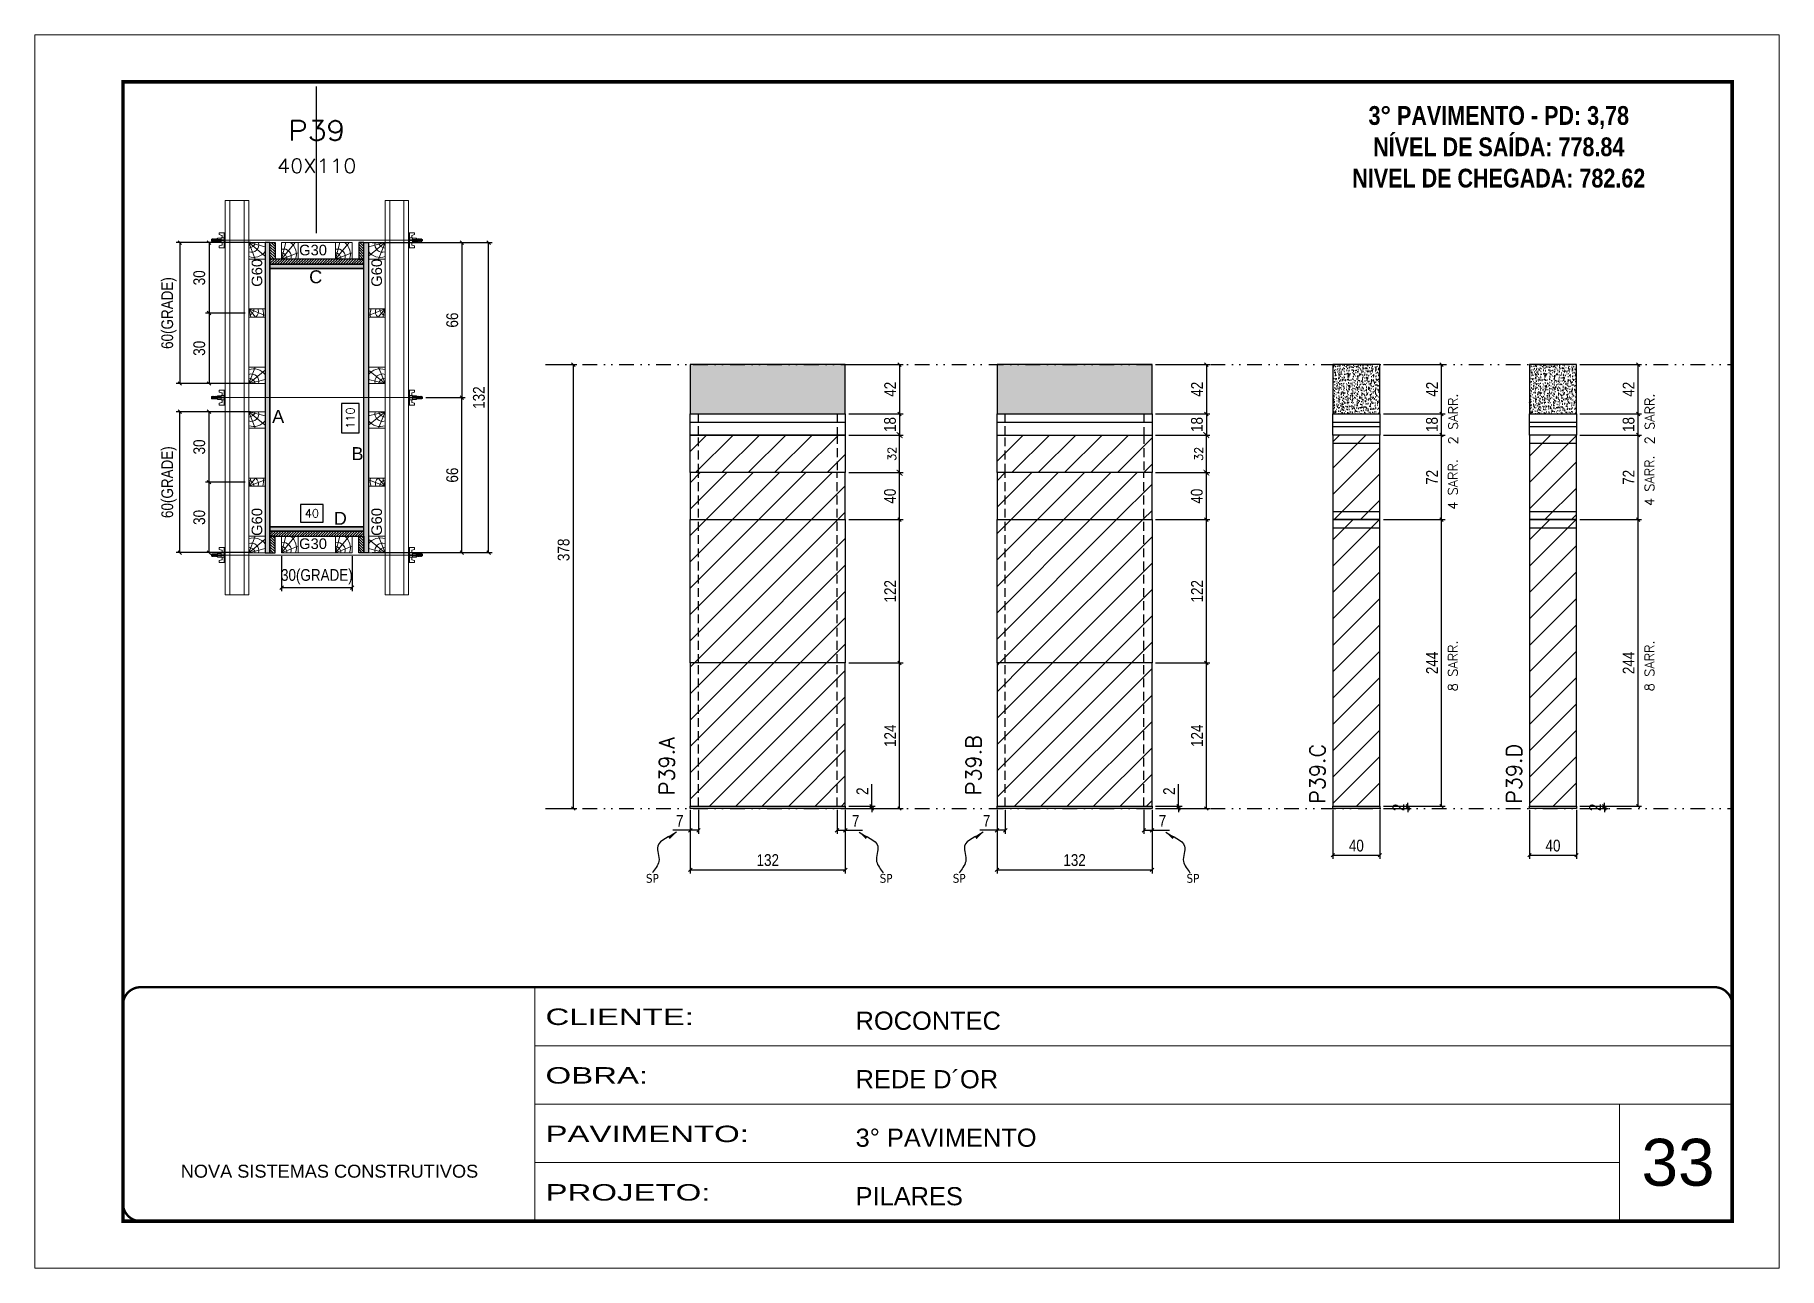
# Model space of a CAD drawing. Extents: x 2949 to 9203, y -16089 to 12527.
# Drawn here: x 2949 to 4434, y 2288 to 3338 of the extents above; entities that cross this region are included whole.
import ezdxf
from ezdxf.enums import TextEntityAlignment as Align

# ---------------------------------------------------------------- set-up
doc = ezdxf.new("R2010")
doc.units = 0
for name, pattern in [('CONTINUO', [0]), ('DASHED', [0.75, 0.5, -0.25]), ('DIVIDE2', [0.625, 0.25, -0.125, 0, -0.125, 0, -0.125]), ('HIDDEN', [0.375, 0.25, -0.125])]:
    doc.linetypes.add(name, pattern=pattern)
for name, color, linetype, lineweight in [('CARIMBO', 255, 'Continuous', 9), ('Folhas', 255, 'Continuous', 9), ('Hachura', 251, 'Continuous', 9), ('Madeira', 126, 'Continuous', 18), ('Perfil Metálico', 224, 'Continuous', 18), ('SARRAFO DE PRESSAO', 251, 'DASHED', 9), ('Texto Seção', 7, 'Continuous', 15)]:
    doc.layers.add(name, color=color, linetype=linetype, lineweight=lineweight)
for name, color, linetype in [('CHAPA', 1, 'Continuous'), ('COTA', 241, 'Continuous'), ('cotas', 4, 'Continuous'), ('FUNDOS', 1, 'Continuous'), ('MEIO_PONT', 93, 'Continuous'), ('NOMENCLATURA', 7, 'Continuous'), ('Nível', 160, 'Continuous'), ('Painéis', 200, 'Continuous'), ('SARR_2.2x7', 40, 'Continuous'), ('SARRAFO', 251, 'Continuous'), ('Sarrafo de Pressão', 42, 'HIDDEN'), ('texto', 7, 'Continuous'), ('Texto de Titulo', 7, 'Continuous'), ('Texto Qtd Sarr', 242, 'Continuous'), ('TEXTO_GERAL', 7, 'Continuous')]:
    doc.layers.add(name, color=color, linetype=linetype)
doc.styles.add('ARIAL', font='arial.ttf')
doc.styles.add('COTA TECNICA', font='techl___.ttf', dxfattribs={"height": 10})
doc.styles.add('COTA TECNICA 2X', font='techl___.ttf', dxfattribs={"height": 10})
doc.styles.add('COTA TECNICA-50', font='techl___.ttf', dxfattribs={"height": 10})
doc.styles.add('REGUA-120', font='ROMANS.shx', dxfattribs={"height": 15})
doc.styles.add('ROMANC', font='techb___.ttf', dxfattribs={"height": 2.5})
doc.styles.add('ROMANS', font='romans.shx')
doc.styles.add('SANSSERIF', font='sas_____.pfb')
doc.styles.get("Standard").update_dxf_attribs({"font": 'arial.ttf'})
doc.styles.add('Tecnologia', font='')
doc.styles.get('Tecnologia').set_extended_font_data('Forgotten Futurist')
doc.dimstyles.new('COTA PAINEL-50', dxfattribs={"dimtxt": 10, "dimasz": 3, "dimexe": 3, "dimexo": 3, "dimgap": 3, "dimtad": 1, "dimdec": 1, "dimzin": 12, "dimdsep": 46, "dimtxsty": 'COTA TECNICA-50', "dimblk1": 'OBLIQUE', "dimblk2": 'OBLIQUE', "dimsah": 1, "dimcen": 0.9, "dimclrd": 4, "dimclre": 4, "dimclrt": 240, "dimadec": 1, "dimazin": 3, "dimtfac": 1, "dimtdec": 1, "dimtmove": 0, "dimatfit": 3, "dimfxl": 1, "dimtolj": 1, "dimtzin": 12, "dimarcsym": 0})
doc.dimstyles.new('Cota Paínel', dxfattribs={"dimtxt": 7, "dimasz": 5, "dimexe": 3, "dimexo": 3, "dimgap": 3, "dimtad": 1, "dimdec": 1, "dimzin": 12, "dimdsep": 46, "dimtxsty": 'ROMANS', "dimblk": 'ARCHTICK', "dimcen": 0, "dimclrd": 4, "dimclre": 4, "dimclrt": 1, "dimadec": 1, "dimazin": 3, "dimtfac": 1, "dimtdec": 1, "dimtmove": 0, "dimatfit": 3, "dimldrblk": 'OBLIQUE', "dimfxl": 1, "dimtolj": 1, "dimtzin": 12, "dimarcsym": 0})
doc.dimstyles.new('PAINEL', dxfattribs={"dimtxt": 10, "dimasz": 3, "dimexe": 3, "dimexo": 3, "dimgap": 3, "dimtad": 1, "dimdec": 1, "dimzin": 12, "dimdsep": 46, "dimtxsty": 'COTA TECNICA', "dimblk1": 'OBLIQUE', "dimblk2": 'OBLIQUE', "dimsah": 1, "dimcen": 0.9, "dimclrd": 4, "dimclre": 4, "dimclrt": 240, "dimadec": 1, "dimazin": 3, "dimtfac": 1, "dimtdec": 1, "dimtmove": 0, "dimatfit": 3, "dimfxl": 1, "dimtolj": 1, "dimtzin": 12, "dimarcsym": 0})
doc.dimstyles.new('SECAO PILAR', dxfattribs={"dimtxt": 10, "dimasz": 3, "dimexe": 3, "dimexo": 3, "dimgap": 3, "dimtad": 1, "dimdec": 1, "dimlfac": 0.5, "dimzin": 12, "dimdsep": 46, "dimtxsty": 'COTA TECNICA 2X', "dimblk1": 'OBLIQUE', "dimblk2": 'OBLIQUE', "dimsah": 1, "dimcen": 0.9, "dimclrd": 256, "dimclre": 256, "dimclrt": 256, "dimadec": 1, "dimazin": 3, "dimtfac": 1, "dimtdec": 1, "dimtmove": 0, "dimatfit": 3, "dimfxl": 1, "dimtolj": 1, "dimtzin": 12, "dimarcsym": 0})
doc.dimstyles.new('SECÇÃO 2', dxfattribs={"dimtxt": 7, "dimasz": 6, "dimexe": 0.18, "dimexo": 2, "dimgap": -4, "dimtad": 3, "dimdec": 1, "dimlfac": 0.5, "dimzin": 12, "dimdsep": 46, "dimtxsty": 'ROMANS', "dimblk": 'ARCHTICK', "dimcen": 0.09, "dimse1": 1, "dimse2": 1, "dimsd1": 1, "dimsd2": 1, "dimclrd": 180, "dimclre": 5, "dimclrt": 1, "dimadec": 0, "dimazin": 3, "dimtfac": 1, "dimtdec": 1, "dimtofl": 0, "dimtmove": 0, "dimatfit": 3, "dimldrblk": 'ARCHTICK', "dimfxl": 1, "dimtolj": 1, "dimtzin": 0, "dimarcsym": 0})
doc.dimstyles.get("Standard").update_dxf_attribs({"dimtxt": 0.18, "dimasz": 0.18, "dimexe": 0.18, "dimexo": 0.0625, "dimgap": 0.09, "dimtad": 0, "dimtih": 1, "dimtoh": 1, "dimdec": 4, "dimzin": 0, "dimdsep": 46, "dimtxsty": 'Standard', "dimcen": 0.09, "dimadec": 0, "dimazin": 0, "dimtfac": 1, "dimtdec": 4, "dimtofl": 0, "dimtmove": 0, "dimatfit": 3, "dimfxl": 1, "dimtolj": 1, "dimtzin": 0, "dimarcsym": 0})
pattern_1 = [(45, (-129296.872, -29604.921), (-11.2253202, 11.2253202), [])]
pattern_2 = [(45, (-129351.525, -29604.921), (-11.2253202, 11.2253202), [])]
pattern_3 = [(45, (-1598.5, 3445.725), (-11.22532, 11.22532), [])]

msp = doc.modelspace()

# ---------------------------------------------------------------- texts
at = {"layer": 'CARIMBO', "style": 'ARIAL'}
msp.add_text('33', height=40, dxfattribs=at).set_placement((4316.89, 2358.28))
at = {"layer": 'NOMENCLATURA', "color": 2, "insert": (4195.36, 3304.19), "char_height": 16, "attachment_point": 2, "style": 'ROMANC'}
msp.add_mtext_dynamic_manual_height_columns('\\P3° PAVIMENTO - PD: 3,78\\PNÍVEL DE SAÍDA: 778.84\\PNIVEL DE CHEGADA: 782.62', width=300.2766, gutter_width=1, heights=[0], dxfattribs=at)
at = {"layer": 'texto', "color": 0, "char_height": 7.5, "attachment_point": 5}
for insert in [(3474.74, 2619.93), (3673.76, 2619.93), (3735.96, 2619.93), (3934.98, 2619.93)]:
    msp.add_mtext('{\\fTahoma|b0|i0|c0|p34;\\C4;SP}', dxfattribs=dict(at, insert=insert))
at = {"layer": 'Texto Seção', "color": 0, "linetype": 'Continuous', "style": 'SANSSERIF'}
for p in [(3138.08, 3123.65), (3240.02, 3123.65), (3138.08, 2911.57), (3240.02, 2911.57)]:
    msp.add_text('G60', height=9, rotation=90, dxfattribs=at).set_placement(p, align=Align.MIDDLE_LEFT)
at = {"layer": 'Texto Seção', "linetype": 'Continuous', "style": 'ROMANS'}
for s, p in [('2 SARR.', (4160.45, 2989.51)), ('2 SARR.', (4327.84, 2989.49)), ('4 SARR.', (4160.3, 2933.74)), ('4 SARR.', (4327.69, 2936.87)), ('8 SARR.', (4160.3, 2779.32)), ('8 SARR.', (4327.69, 2779.32))]:
    msp.add_text(s, height=8, rotation=90, dxfattribs=at).set_placement(p)
at = {"layer": 'Texto Seção', "char_height": 13, "width": 285.3299, "attachment_point": 7, "rotation": 90, "style": 'REGUA-120'}
for s, insert in [('P39.A', (3493.52, 2690.67)), ('P39.B', (3754.74, 2690.67)), ('P39.C', (4047.48, 2683.34)), ('P39.D', (4214.87, 2683.34))]:
    msp.add_mtext(s, dxfattribs=dict(at, insert=insert))
at = {"layer": 'TEXTO_GERAL', "style": 'ARIAL'}
for s, p in [('C', (3188.11, 3132.18)), ('A', (3156.16, 3013.25)), ('B', (3223.66, 2981.62)), ('D', (3209.06, 2926.49))]:
    msp.add_text(s, height=11, dxfattribs=at).set_placement(p, align=Align.MIDDLE_CENTER)
at = {"layer": 'TEXTO_GERAL', "color": 0, "linetype": 'Continuous', "char_height": 9, "width": 285.3299, "attachment_point": 7, "style": 'SANSSERIF'}
for insert in [(3173.97, 3150.3), (3173.97, 2900.3)]:
    msp.add_mtext('G30', dxfattribs=dict(at, insert=insert))

# ---------------------------------------------------------------- blocks, each defined once
blk = doc.blocks.new('9999999999')
at = {"color": 30, "linetype": 'CONTINUO'}
for p, q in [((98564.6, 34230.2), (98564.6, 34429.4)), ((98564.6, 34379.6), (99584, 34379.6)), ((98564.6, 34329.8), (99488, 34329.8)), ((99584, 34329.8), (99488, 34329.8)), ((99488, 34329.8), (99488, 34230.2)), ((98564.6, 34280), (99488, 34280))]:
    blk.add_line(p, q, dxfattribs=at)
at = {"color": 30, "linetype": 'CONTINUO', "const_width": 2}
blk.add_lwpolyline([(99584, 34230.2), (99584, 34414.4, 0.414214), (99569, 34429.4), (98229, 34429.4, 0.414214), (98214, 34414.4), (98214, 34245.2, 0.414214), (98229, 34230.2), (99584, 34230.2)], format="xyb", dxfattribs=at)
at = {"layer": 'Folhas'}
blk.add_lwpolyline([(98139, 34190.2), (99624, 34190.2), (99624, 35240.2), (98139, 35240.2)], close=True, dxfattribs=at)
at = {"layer": 'Folhas', "color": 30, "const_width": 3}
blk.add_lwpolyline([(98214, 34230.2), (99584, 34230.2), (99584, 35200.2), (98214, 35200.2)], close=True, dxfattribs=at)
at = {"color": 7, "linetype": 'Continuous', "ltscale": 5, "style": 'ARIAL'}
for s, height, p in [('ROCONTEC', 15.48, (98837.7, 34393.1)), ('REDE D´OR', 15.48, (98837.7, 34343.3)), ('3° PAVIMENTO', 15.483, (98837.7, 34293.5)), ('NOVA SISTEMAS CONSTRUTIVOS', 11.059, (98263.2, 34267.2)), ('PILARES', 15.48, (98837.7, 34243.7))]:
    blk.add_text(s, height=height, dxfattribs=at).set_placement(p)
at = {"layer": 'Folhas', "color": 7, "style": 'Tecnologia', "width": 1.5}
for s, p in [('CLIENTE:', (98573.7, 34397.2)), ('OBRA:', (98573.7, 34347.3)), ('PAVIMENTO:', (98573.7, 34297.5)), ('PROJETO:', (98573.7, 34247.7))]:
    blk.add_text(s, height=14, dxfattribs=at).set_placement(p)
blk = doc.blocks.new('_Oblique')
at = {"color": 0, "linetype": 'ByBlock', "lineweight": -2}
blk.add_line((-0.5, -0.5), (0.5, 0.5), dxfattribs=at)
blk = doc.blocks.new('*D1110')
at = {"layer": 'cotas', "color": 4, "linetype": 'ByBlock', "lineweight": -2, "transparency": 16777216}
for p, q in [((3386.7, 3057.4), (3410.4, 3057.4)), ((3407.4, 3057.4), (3407.4, 2679.4)), ((3386.7, 2679.4), (3410.4, 2679.4))]:
    blk.add_line(p, q, dxfattribs=at)
at = {"layer": 'Defpoints', "color": 0, "linetype": 'ByBlock', "transparency": 16777216}
for p in [(3383.7, 3057.4), (3383.7, 2679.4), (3407.4, 2679.4)]:
    blk.add_point(p, dxfattribs=at)
at = {"layer": 'cotas', "color": 4, "linetype": 'ByBlock', "lineweight": -2, "transparency": 16777216, "xscale": 3, "yscale": 3, "zscale": 3}
for p, rotation in [((3407.4, 3057.4), 90), ((3407.4, 2679.4), 270)]:
    blk.add_blockref('_Oblique', p, dxfattribs=dict(at, rotation=rotation))
at = {"layer": 'cotas', "color": 240, "linetype": 'ByBlock', "transparency": 16777216, "insert": (3399.2, 2899.7), "char_height": 10, "attachment_point": 5, "rotation": 90, "style": 'COTA TECNICA'}
blk.add_mtext('\\A1;378', dxfattribs=at)
blk = doc.blocks.new('*D1099')
at = {"layer": 'COTA', "color": 4, "lineweight": -2, "transparency": 16777216}
for p, q in [((4097.1, 2925.4), (4149.6, 2925.4)), ((4146.6, 2681.4), (4146.6, 2925.4)), ((4097.1, 2681.4), (4149.6, 2681.4))]:
    blk.add_line(p, q, dxfattribs=at)
at = {"layer": 'Defpoints', "color": 0, "transparency": 16777216}
for p in [(4094.1, 2925.4), (4146.6, 2925.4), (4094.1, 2681.4)]:
    blk.add_point(p, dxfattribs=at)
at = {"layer": 'COTA', "color": 4, "lineweight": -2, "transparency": 16777216, "xscale": 3, "yscale": 3, "zscale": 3}
for p, rotation in [((4146.6, 2925.4), 90), ((4146.6, 2681.4), 270)]:
    blk.add_blockref('_Oblique', p, dxfattribs=dict(at, rotation=rotation))
at = {"layer": 'COTA', "color": 240, "transparency": 16777216, "insert": (4138.5, 2803.4), "char_height": 10, "attachment_point": 5, "rotation": 90, "style": 'COTA TECNICA'}
blk.add_mtext('\\A1;244', dxfattribs=at)
blk = doc.blocks.new('*D1100')
at = {"layer": 'COTA', "color": 4, "lineweight": -2, "transparency": 16777216}
for p, q in [((4054.1, 2678.4), (4054.1, 2636.7)), ((4094.1, 2678.4), (4094.1, 2636.7)), ((4054.1, 2639.7), (4094.1, 2639.7))]:
    blk.add_line(p, q, dxfattribs=at)
at = {"layer": 'Defpoints', "color": 0, "transparency": 16777216}
for p in [(4054.1, 2681.4), (4094.1, 2681.4), (4094.1, 2639.7)]:
    blk.add_point(p, dxfattribs=at)
at = {"layer": 'COTA', "color": 4, "lineweight": -2, "transparency": 16777216, "xscale": 3, "yscale": 3, "zscale": 3, "rotation": 180}
blk.add_blockref('_Oblique', (4054.1, 2639.7), dxfattribs=at)
at = {"layer": 'COTA', "color": 4, "lineweight": -2, "transparency": 16777216, "xscale": 3, "yscale": 3, "zscale": 3}
blk.add_blockref('_Oblique', (4094.1, 2639.7), dxfattribs=at)
at = {"layer": 'COTA', "color": 240, "transparency": 16777216, "insert": (4074.1, 2647.8), "char_height": 10, "attachment_point": 5, "style": 'COTA TECNICA'}
blk.add_mtext('\\A1;40', dxfattribs=at)
blk = doc.blocks.new('*D1111')
at = {"layer": 'COTA', "color": 4, "linetype": 'ByBlock', "lineweight": -2, "transparency": 16777216}
for p, q in [((4097.1, 2997.4), (4149.6, 2997.4)), ((4146.6, 2925.4), (4146.6, 2997.4)), ((4097.1, 2925.4), (4149.6, 2925.4))]:
    blk.add_line(p, q, dxfattribs=at)
at = {"layer": 'Defpoints', "color": 0, "linetype": 'ByBlock', "transparency": 16777216}
for p in [(4094.1, 2997.4), (4146.6, 2997.4), (4094.1, 2925.4)]:
    blk.add_point(p, dxfattribs=at)
at = {"layer": 'COTA', "color": 4, "linetype": 'ByBlock', "lineweight": -2, "transparency": 16777216, "xscale": 3, "yscale": 3, "zscale": 3}
for p, rotation in [((4146.6, 2997.4), 90), ((4146.6, 2925.4), 270)]:
    blk.add_blockref('_Oblique', p, dxfattribs=dict(at, rotation=rotation))
at = {"layer": 'COTA', "color": 240, "linetype": 'ByBlock', "transparency": 16777216, "insert": (4138.5, 2961.4), "char_height": 10, "attachment_point": 5, "rotation": 90, "style": 'COTA TECNICA'}
blk.add_mtext('\\A1;72', dxfattribs=at)
blk = doc.blocks.new('*D1101')
at = {"layer": 'COTA', "color": 4, "lineweight": -2, "transparency": 16777216}
for p, q in [((4097.1, 2681.4), (4120.9, 2681.4)), ((4097.1, 2679.4), (4120.9, 2679.4)), ((4117.9, 2681.4), (4117.9, 2684.4)), ((4117.9, 2679.4), (4117.9, 2681.4)), ((4117.9, 2679.4), (4117.9, 2676.4))]:
    blk.add_line(p, q, dxfattribs=at)
at = {"layer": 'Defpoints', "color": 0, "transparency": 16777216}
for p in [(4094.1, 2681.4), (4094.1, 2679.4), (4117.9, 2681.4)]:
    blk.add_point(p, dxfattribs=at)
at = {"layer": 'COTA', "color": 4, "lineweight": -2, "transparency": 16777216, "xscale": 3, "yscale": 3, "zscale": 3}
for p, rotation in [((4117.9, 2681.4), 270), ((4117.9, 2679.4), 90)]:
    blk.add_blockref('_Oblique', p, dxfattribs=dict(at, rotation=rotation))
at = {"layer": 'COTA', "color": 240, "transparency": 16777216, "insert": (4109.9, 2680.4), "char_height": 10, "attachment_point": 5, "rotation": 90, "style": 'COTA TECNICA-50'}
blk.add_mtext('\\A1;2', dxfattribs=at)
blk = doc.blocks.new('titulo1')
at = {"layer": 'Defpoints', "color": 252, "linetype": 'HIDDEN', "ltscale": 2}
blk.add_line((0, 0), (0, 125), dxfattribs=at)
at = {"layer": 'Defpoints', "style": 'ROMANS', "oblique": 15}
blk.add_attdef('FOLHA', text='', height=10, dxfattribs=at).set_placement((0, 15.6), align=Align.MIDDLE_CENTER)
at = {"layer": 'Texto Qtd Sarr', "color": 3, "style": 'ROMANS', "oblique": 15}
for tag, height, p in [('TITULO', 17, (0, 71.4)), ('SEÇÃO', 12, (0, 41.5))]:
    blk.add_attdef(tag, text='', height=height, dxfattribs=at).set_placement(p, align=Align.MIDDLE_CENTER)
blk = doc.blocks.new('*D1092')
at = {"layer": 'COTA', "color": 180, "lineweight": -2, "transparency": 16777216}
for p, q in [((3225.1, 3024.4), (3210.1, 3024.4)), ((3210.1, 3024.4), (3210.1, 2999.4)), ((3225.1, 2999.4), (3225.1, 3024.4)), ((3210.1, 2999.4), (3225.1, 2999.4))]:
    blk.add_line(p, q, dxfattribs=at)
at = {"layer": 'Defpoints', "color": 0, "transparency": 16777216}
for p in [(3229.1, 3139.3), (3229.1, 3139.3), (3229.1, 2919.3)]:
    blk.add_point(p, dxfattribs=at)
at = {"layer": 'COTA', "color": 1, "transparency": 16777216, "insert": (3217.6, 3011.9), "char_height": 7, "attachment_point": 5, "rotation": 90, "style": 'ROMANS'}
blk.add_mtext('\\A1;110', dxfattribs=at)
blk = doc.blocks.new('_ArchTick')
at = {"color": 0, "linetype": 'ByBlock', "const_width": 0.15}
blk.add_lwpolyline([(-0.5, -0.5), (0.5, 0.5)], dxfattribs=at)
blk = doc.blocks.new('*D1093')
at = {"layer": 'COTA', "lineweight": -2, "transparency": 16777216}
for p, q in [((3236.1, 3161.3), (3338.3, 3161.3)), ((3335.3, 2897.3), (3335.3, 3161.3)), ((3236.1, 2897.3), (3338.3, 2897.3))]:
    blk.add_line(p, q, dxfattribs=at)
at = {"layer": 'Defpoints', "color": 0, "transparency": 16777216}
for p in [(3233.1, 3161.3), (3335.3, 3161.3), (3233.1, 2897.3)]:
    blk.add_point(p, dxfattribs=at)
at = {"layer": 'COTA', "lineweight": -2, "transparency": 16777216, "xscale": 3, "yscale": 3, "zscale": 3}
for p, rotation in [((3335.3, 3161.3), 90), ((3335.3, 2897.3), 270)]:
    blk.add_blockref('_Oblique', p, dxfattribs=dict(at, rotation=rotation))
at = {"layer": 'COTA', "transparency": 16777216, "insert": (3327.1, 3029.3), "char_height": 10, "attachment_point": 5, "rotation": 90, "style": 'COTA TECNICA 2X'}
blk.add_mtext('\\A1;132', dxfattribs=at)
blk = doc.blocks.new('*D1094')
at = {"layer": 'COTA', "lineweight": -2, "transparency": 16777216}
for p, q in [((3281.9, 3029.3), (3315.5, 3029.3)), ((3312.5, 2897.3), (3312.5, 3029.3)), ((3270.1, 2897.3), (3315.5, 2897.3))]:
    blk.add_line(p, q, dxfattribs=at)
at = {"layer": 'Defpoints', "color": 0, "transparency": 16777216}
for p in [(3278.9, 3029.3), (3312.5, 3029.3), (3267.1, 2897.3)]:
    blk.add_point(p, dxfattribs=at)
at = {"layer": 'COTA', "lineweight": -2, "transparency": 16777216, "xscale": 3, "yscale": 3, "zscale": 3}
for p, rotation in [((3312.5, 3029.3), 90), ((3312.5, 2897.3), 270)]:
    blk.add_blockref('_Oblique', p, dxfattribs=dict(at, rotation=rotation))
at = {"layer": 'COTA', "transparency": 16777216, "insert": (3304.4, 2963.3), "char_height": 10, "attachment_point": 5, "rotation": 90, "style": 'COTA TECNICA 2X'}
blk.add_mtext('\\A1;66', dxfattribs=at)
blk = doc.blocks.new('*D1095')
at = {"layer": 'COTA', "lineweight": -2, "transparency": 16777216}
for p, q in [((3270.1, 3161.3), (3315.5, 3161.3)), ((3312.5, 3161.3), (3312.5, 3029.3)), ((3281.9, 3029.3), (3315.5, 3029.3))]:
    blk.add_line(p, q, dxfattribs=at)
at = {"layer": 'Defpoints', "color": 0, "transparency": 16777216}
for p in [(3267.1, 3161.3), (3278.9, 3029.3), (3312.5, 3029.3)]:
    blk.add_point(p, dxfattribs=at)
at = {"layer": 'COTA', "lineweight": -2, "transparency": 16777216, "xscale": 3, "yscale": 3, "zscale": 3}
for p, rotation in [((3312.5, 3161.3), 90), ((3312.5, 3029.3), 270)]:
    blk.add_blockref('_Oblique', p, dxfattribs=dict(at, rotation=rotation))
at = {"layer": 'COTA', "transparency": 16777216, "insert": (3304.4, 3095.3), "char_height": 10, "attachment_point": 5, "rotation": 90, "style": 'COTA TECNICA 2X'}
blk.add_mtext('\\A1;66', dxfattribs=at)
blk = doc.blocks.new('*D1096')
at = {"layer": 'COTA', "color": 180, "lineweight": -2, "transparency": 16777216}
for p, q in [((3194.6, 2938.3), (3175.3, 2938.3)), ((3175.3, 2938.3), (3175.3, 2923.3)), ((3194.6, 2923.3), (3194.6, 2938.3)), ((3175.3, 2923.3), (3194.6, 2923.3))]:
    blk.add_line(p, q, dxfattribs=at)
at = {"layer": 'Defpoints', "color": 0, "transparency": 16777216}
for p in [(3149.1, 2919.3), (3149.1, 2919.3), (3229.1, 2919.3)]:
    blk.add_point(p, dxfattribs=at)
at = {"layer": 'COTA', "color": 1, "transparency": 16777216, "insert": (3184.9, 2930.8), "char_height": 7, "attachment_point": 5, "style": 'ROMANS'}
blk.add_mtext('\\A1;40', dxfattribs=at)
blk = doc.blocks.new('C')
at = {"layer": 'Hachura', "color": 0}
for p, q in [((0, 3.22), (0, -3.22)), ((0.45, 3.22), (0, 3.22)), ((0.46, 3.16), (0, 3.16)), ((0.46, 3.05), (0, 3.05)), ((0.46, 2.88), (0, 2.88)), ((0, 2.75), (0, -1.16)), ((0.46, 2.65), (0, 2.65)), ((0.46, 2.23), (0, 2.23)), ((0.46, 1.51), (0, 1.51)), ((0.39, 0.49), (0.17, 0.49)), ((0.45, -3.23), (0.45, 3.22)), ((0.45, 3.22), (2.58, 3.22)), ((1.74, 0.97), (0.45, 0.97)), ((1.45, 0.1), (0.45, 0.1)), ((1.35, 1.94), (1.35, 0.96)), ((2.58, 2.39), (1.47, 2.09)), ((1.74, -0.97), (1.74, 0.97)), ((1.74, 0.97), (1.74, 0.84)), ((1.74, 0.97), (1.74, 0.84)), ((1.74, 0.84), (3.35, 0.84)), ((3.35, 0.45), (1.74, 0.45)), ((2.58, 3.22), (2.58, 2.39)), ((3.32, 0.84), (3.32, -0.84)), ((3.35, 0.84), (3.35, -0.84)), ((3.68, 0.45), (3.35, 0.45)), ((3.84, -0.52), (3.35, 0.45)), ((3.35, 0.06), (3.67, -0.57)), ((3.68, 0.45), (4.16, -0.52)), ((3.72, 0.5), (4.25, -0.57)), ((4.37, -0.55), (3.83, 0.53)), ((4.15, 0.45), (3.93, 0.45)), ((4.42, -0.52), (3.93, 0.45)), ((4.15, 0.45), (4.26, 0.45)), ((4.26, 0.45), (4.74, -0.52)), ((4.3, 0.5), (4.83, -0.57)), ((4.95, -0.55), (4.41, 0.53)), ((4.51, 0.45), (4.84, 0.45)), ((5, -0.52), (4.51, 0.45)), ((4.84, 0.45), (5.32, -0.52)), ((4.88, 0.5), (5.41, -0.57)), ((5.53, -0.55), (4.99, 0.53)), ((5.58, -0.52), (5.09, 0.45)), ((5.42, 0.45), (5.09, 0.45)), ((5.58, -0.52), (5.09, 0.45)), ((5.42, 0.45), (5.74, -0.19)), ((5.46, 0.5), (5.74, -0.07)), ((5.74, 0.19), (5.57, 0.53)), ((5.74, 0.32), (5.68, 0.45)), ((5.68, 0.45), (5.74, 0.45)), ((5.74, 0.45), (5.9, 0.29)), ((5.74, 0.45), (5.74, -0.52)), ((5.9, -0.36), (5.9, 0.29)), ((0.45, 0), (0, 0)), ((0.46, -1.52), (0, -1.52)), ((0.46, -2.23), (0, -2.23)), ((0.46, -2.65), (0, -2.65)), ((0.46, -2.88), (0, -2.88)), ((0.46, -3.05), (0, -3.05)), ((0.46, -3.16), (0, -3.16)), ((0, -3.22), (2.57, -3.22)), ((0.08, -0.48), (0.29, -0.48)), ((0.29, -0.48), (0.4, -0.48)), ((0.45, 0), (0.45, -0.97)), ((0.45, -0.16), (1.45, -0.16)), ((0.45, -0.65), (0.45, -0.32)), ((0.45, -3.23), (0.45, -0.65)), ((0.45, -0.97), (1.74, -0.97)), ((1.35, -1.94), (1.35, -0.97)), ((2.58, -2.39), (1.47, -2.1)), ((3.35, -0.32), (1.74, -0.32)), ((3.35, -0.84), (1.74, -0.84)), ((2.58, -3.23), (2.58, -2.39)), ((3.35, -0.07), (3.58, -0.52)), ((3.35, -0.52), (3.58, -0.52)), ((3.84, -0.52), (4.16, -0.52)), ((4.42, -0.52), (4.74, -0.52)), ((4.63, -0.52), (4.74, -0.52)), ((5, -0.52), (5.32, -0.52)), ((5.58, -0.52), (5.74, -0.52)), ((5.74, -0.52), (5.9, -0.36)), ((5.74, -0.52), (5.74, -0.52))]:
    blk.add_line(p, q, dxfattribs=at)
for centre, radius, start, end in [((1.52, 1.94), 0.161, 104.74356, 180), ((1.44, -0.03), 0.129, 272.69497, 87.30503), ((3.81, 0.39), 0.143, 25.56881, 154.43119), ((4.39, 0.39), 0.143, 25.56881, 154.43119), ((4.97, 0.39), 0.143, 25.56881, 154.43119), ((5.55, 0.39), 0.143, 25.56881, 154.43119), ((0.17, -0.37), 0.174, 221.74404, 317.85924), ((1.52, -1.94), 0.161, 180, 255.25644), ((3.71, -0.4), 0.174, 222.14076, 318.25596), ((4.29, -0.4), 0.174, 222.14076, 318.25596), ((4.87, -0.4), 0.174, 222.14076, 318.25596), ((5.45, -0.4), 0.174, 222.14076, 318.25596), ((5.61, -0.4), 0.174, 317.85924, 318.25596)]:
    blk.add_arc(centre, radius, start, end, dxfattribs=at)
blk = doc.blocks.new('PONTALETE')
at = {"layer": 'Madeira'}
for q in [(2.71, 7), (7, 5.76), (7, 1.74)]:
    blk.add_line((0, 0), q, dxfattribs=at)
blk.add_lwpolyline([(0, 0), (7, 0), (7, 7), (0, 7)], close=True, dxfattribs=at)
for centre, radius, start, end in [((2.04, 0.06), 6.23, 37.28179, 109.09128), ((1.09, 0.9), 3.19, 343.60304, 109.98471), ((-0.21, -0.78), 3.09, 14.63219, 86.0383)]:
    blk.add_arc(centre, radius, start, end, dxfattribs=at)
blk = doc.blocks.new('*D1097')
at = {"layer": 'COTA', "lineweight": -2, "transparency": 16777216}
for p, q in [((3132.5, 3017.3), (3069.4, 3017.3)), ((3072.4, 2897.3), (3072.4, 3017.3)), ((3132.5, 2897.3), (3069.4, 2897.3))]:
    blk.add_line(p, q, dxfattribs=at)
at = {"layer": 'Defpoints', "color": 0, "transparency": 16777216}
for p in [(3072.4, 3017.3), (3135.5, 3017.3), (3135.5, 2897.3)]:
    blk.add_point(p, dxfattribs=at)
at = {"layer": 'COTA', "lineweight": -2, "transparency": 16777216, "xscale": 3, "yscale": 3, "zscale": 3}
for p, rotation in [((3072.4, 3017.3), 90), ((3072.4, 2897.3), 270)]:
    blk.add_blockref('_Oblique', p, dxfattribs=dict(at, rotation=rotation))
at = {"layer": 'COTA', "transparency": 16777216, "insert": (3063.2, 2957.3), "char_height": 10, "attachment_point": 5, "rotation": 90, "style": 'COTA TECNICA 2X'}
blk.add_mtext('\\A1;60(GRADE)', dxfattribs=at)
blk = doc.blocks.new('*D1105')
at = {"layer": 'COTA', "lineweight": -2, "transparency": 16777216}
for p, q in [((3159.1, 2894.3), (3159.1, 2864.5)), ((3219.1, 2894.3), (3219.1, 2864.5)), ((3159.1, 2867.5), (3219.1, 2867.5))]:
    blk.add_line(p, q, dxfattribs=at)
at = {"layer": 'Defpoints', "color": 0, "transparency": 16777216}
for p in [(3159.1, 2897.3), (3219.1, 2897.3), (3219.1, 2867.5)]:
    blk.add_point(p, dxfattribs=at)
at = {"layer": 'COTA', "lineweight": -2, "transparency": 16777216, "xscale": 3, "yscale": 3, "zscale": 3, "rotation": 180}
blk.add_blockref('_Oblique', (3159.1, 2867.5), dxfattribs=at)
at = {"layer": 'COTA', "lineweight": -2, "transparency": 16777216, "xscale": 3, "yscale": 3, "zscale": 3}
blk.add_blockref('_Oblique', (3219.1, 2867.5), dxfattribs=at)
at = {"layer": 'COTA', "transparency": 16777216, "insert": (3189.1, 2876.8), "char_height": 10, "attachment_point": 5, "style": 'COTA TECNICA 2X'}
blk.add_mtext('\\A1;30(GRADE)', dxfattribs=at)
blk = doc.blocks.new('MEIO PONTALETE')
at = {"layer": 'Madeira'}
for q in [(2.71, 7), (3.5, 2.88), (3.5, 0.87)]:
    blk.add_line((0, 0), q, dxfattribs=at)
blk.add_lwpolyline([(0, 0), (3.5, 0), (3.5, 7), (0, 7)], close=True, dxfattribs=at)
for centre, radius, start, end in [((2.04, 0.06), 6.23, 76.44987, 109.09128), ((1.09, 0.9), 3.19, 40.90626, 109.98471), ((-0.21, -0.78), 3.09, 14.63219, 86.0383)]:
    blk.add_arc(centre, radius, start, end, dxfattribs=at)
blk = doc.blocks.new('*D1106')
at = {"layer": 'COTA', "lineweight": -2, "transparency": 16777216}
for p, q in [((3128.1, 2957.3), (3094.3, 2957.3)), ((3097.3, 2897.3), (3097.3, 2957.3)), ((3128.1, 2897.3), (3094.3, 2897.3))]:
    blk.add_line(p, q, dxfattribs=at)
at = {"layer": 'Defpoints', "color": 0, "transparency": 16777216}
for p in [(3097.3, 2957.3), (3131.1, 2957.3), (3131.1, 2897.3)]:
    blk.add_point(p, dxfattribs=at)
at = {"layer": 'COTA', "lineweight": -2, "transparency": 16777216, "xscale": 3, "yscale": 3, "zscale": 3}
for p, rotation in [((3097.3, 2957.3), 90), ((3097.3, 2897.3), 270)]:
    blk.add_blockref('_Oblique', p, dxfattribs=dict(at, rotation=rotation))
at = {"layer": 'COTA', "transparency": 16777216, "insert": (3089, 2927.3), "char_height": 10, "attachment_point": 5, "rotation": 90, "style": 'COTA TECNICA 2X'}
blk.add_mtext('\\A1;30', dxfattribs=at)
blk = doc.blocks.new('*D1107')
at = {"layer": 'COTA', "lineweight": -2, "transparency": 16777216}
for p, q in [((3128.1, 3017.3), (3094.3, 3017.3)), ((3097.3, 2957.3), (3097.3, 3017.3)), ((3128.1, 2957.3), (3094.3, 2957.3))]:
    blk.add_line(p, q, dxfattribs=at)
at = {"layer": 'Defpoints', "color": 0, "transparency": 16777216}
for p in [(3097.3, 3017.3), (3131.1, 3017.3), (3131.1, 2957.3)]:
    blk.add_point(p, dxfattribs=at)
at = {"layer": 'COTA', "lineweight": -2, "transparency": 16777216, "xscale": 3, "yscale": 3, "zscale": 3}
for p, rotation in [((3097.3, 3017.3), 90), ((3097.3, 2957.3), 270)]:
    blk.add_blockref('_Oblique', p, dxfattribs=dict(at, rotation=rotation))
at = {"layer": 'COTA', "transparency": 16777216, "insert": (3089, 2987.3), "char_height": 10, "attachment_point": 5, "rotation": 90, "style": 'COTA TECNICA 2X'}
blk.add_mtext('\\A1;30', dxfattribs=at)
blk = doc.blocks.new('*D1098')
at = {"layer": 'COTA', "lineweight": -2, "transparency": 16777216}
for p, q in [((3132.5, 3161.3), (3069.4, 3161.3)), ((3072.4, 3161.3), (3072.4, 3041.3)), ((3132.5, 3041.3), (3069.4, 3041.3))]:
    blk.add_line(p, q, dxfattribs=at)
at = {"layer": 'Defpoints', "color": 0, "transparency": 16777216}
for p in [(3135.5, 3161.3), (3072.4, 3041.3), (3135.5, 3041.3)]:
    blk.add_point(p, dxfattribs=at)
at = {"layer": 'COTA', "lineweight": -2, "transparency": 16777216, "xscale": 3, "yscale": 3, "zscale": 3}
for p, rotation in [((3072.4, 3161.3), 90), ((3072.4, 3041.3), 270)]:
    blk.add_blockref('_Oblique', p, dxfattribs=dict(at, rotation=rotation))
at = {"layer": 'COTA', "transparency": 16777216, "insert": (3063.2, 3101.3), "char_height": 10, "attachment_point": 5, "rotation": 90, "style": 'COTA TECNICA 2X'}
blk.add_mtext('\\A1;60(GRADE)', dxfattribs=at)
blk = doc.blocks.new('*D1108')
at = {"layer": 'COTA', "lineweight": -2, "transparency": 16777216}
for p, q in [((3128.1, 3161.3), (3094.3, 3161.3)), ((3097.3, 3161.3), (3097.3, 3101.3)), ((3128.1, 3101.3), (3094.3, 3101.3))]:
    blk.add_line(p, q, dxfattribs=at)
at = {"layer": 'Defpoints', "color": 0, "transparency": 16777216}
for p in [(3131.1, 3161.3), (3097.3, 3101.3), (3131.1, 3101.3)]:
    blk.add_point(p, dxfattribs=at)
at = {"layer": 'COTA', "lineweight": -2, "transparency": 16777216, "xscale": 3, "yscale": 3, "zscale": 3}
for p, rotation in [((3097.3, 3161.3), 90), ((3097.3, 3101.3), 270)]:
    blk.add_blockref('_Oblique', p, dxfattribs=dict(at, rotation=rotation))
at = {"layer": 'COTA', "transparency": 16777216, "insert": (3089, 3131.3), "char_height": 10, "attachment_point": 5, "rotation": 90, "style": 'COTA TECNICA 2X'}
blk.add_mtext('\\A1;30', dxfattribs=at)
blk = doc.blocks.new('*D1109')
at = {"layer": 'COTA', "lineweight": -2, "transparency": 16777216}
for p, q in [((3128.1, 3101.3), (3094.3, 3101.3)), ((3097.3, 3101.3), (3097.3, 3041.3)), ((3128.1, 3041.3), (3094.3, 3041.3))]:
    blk.add_line(p, q, dxfattribs=at)
at = {"layer": 'Defpoints', "color": 0, "transparency": 16777216}
for p in [(3131.1, 3101.3), (3097.3, 3041.3), (3131.1, 3041.3)]:
    blk.add_point(p, dxfattribs=at)
at = {"layer": 'COTA', "lineweight": -2, "transparency": 16777216, "xscale": 3, "yscale": 3, "zscale": 3}
for p, rotation in [((3097.3, 3101.3), 90), ((3097.3, 3041.3), 270)]:
    blk.add_blockref('_Oblique', p, dxfattribs=dict(at, rotation=rotation))
at = {"layer": 'COTA', "transparency": 16777216, "insert": (3089, 3071.3), "char_height": 10, "attachment_point": 5, "rotation": 90, "style": 'COTA TECNICA 2X'}
blk.add_mtext('\\A1;30', dxfattribs=at)
blk = doc.blocks.new('*D1078')
at = {"layer": 'COTA', "color": 4, "lineweight": -2, "transparency": 16777216}
for p, q in [((3507, 2678.4), (3507, 2624.2)), ((3639, 2678.4), (3639, 2624.2)), ((3507, 2627.2), (3639, 2627.2))]:
    blk.add_line(p, q, dxfattribs=at)
at = {"layer": 'Defpoints', "color": 0, "transparency": 16777216}
for p in [(3507, 2681.4), (3639, 2681.4), (3639, 2627.2)]:
    blk.add_point(p, dxfattribs=at)
at = {"layer": 'COTA', "color": 4, "lineweight": -2, "transparency": 16777216, "xscale": 3, "yscale": 3, "zscale": 3, "rotation": 180}
blk.add_blockref('_Oblique', (3507, 2627.2), dxfattribs=at)
at = {"layer": 'COTA', "color": 4, "lineweight": -2, "transparency": 16777216, "xscale": 3, "yscale": 3, "zscale": 3}
blk.add_blockref('_Oblique', (3639, 2627.2), dxfattribs=at)
at = {"layer": 'COTA', "color": 240, "transparency": 16777216, "insert": (3573, 2635.5), "char_height": 10, "attachment_point": 5, "style": 'COTA TECNICA'}
blk.add_mtext('\\A1;132', dxfattribs=at)
blk = doc.blocks.new('*D1079')
at = {"layer": 'COTA', "color": 4, "lineweight": -2, "transparency": 16777216}
for p, q in [((3642, 2803.4), (3688.2, 2803.4)), ((3685.2, 2679.4), (3685.2, 2803.4)), ((3642, 2679.4), (3688.2, 2679.4))]:
    blk.add_line(p, q, dxfattribs=at)
at = {"layer": 'Defpoints', "color": 0, "transparency": 16777216}
for p in [(3639, 2803.4), (3685.2, 2803.4), (3639, 2679.4)]:
    blk.add_point(p, dxfattribs=at)
at = {"layer": 'COTA', "color": 4, "lineweight": -2, "transparency": 16777216, "xscale": 3, "yscale": 3, "zscale": 3}
for p, rotation in [((3685.2, 2803.4), 90), ((3685.2, 2679.4), 270)]:
    blk.add_blockref('_Oblique', p, dxfattribs=dict(at, rotation=rotation))
at = {"layer": 'COTA', "color": 240, "transparency": 16777216, "insert": (3677.2, 2741.4), "char_height": 10, "attachment_point": 5, "rotation": 90, "style": 'COTA TECNICA-50'}
blk.add_mtext('\\A1;124', dxfattribs=at)
blk = doc.blocks.new('*D1080')
at = {"layer": 'COTA', "color": 4, "lineweight": -2, "transparency": 16777216}
for p, q in [((3661.5, 2681.4), (3661.5, 2700.2)), ((3642, 2681.4), (3664.5, 2681.4)), ((3642, 2679.4), (3664.5, 2679.4)), ((3661.5, 2679.4), (3661.5, 2681.4)), ((3661.5, 2679.4), (3661.5, 2676.4))]:
    blk.add_line(p, q, dxfattribs=at)
at = {"layer": 'Defpoints', "color": 0, "transparency": 16777216}
for p in [(3639, 2681.4), (3639, 2679.4), (3661.5, 2679.4)]:
    blk.add_point(p, dxfattribs=at)
at = {"layer": 'COTA', "color": 4, "lineweight": -2, "transparency": 16777216, "xscale": 3, "yscale": 3, "zscale": 3}
for p, rotation in [((3661.5, 2681.4), 270), ((3661.5, 2679.4), 90)]:
    blk.add_blockref('_Oblique', p, dxfattribs=dict(at, rotation=rotation))
at = {"layer": 'COTA', "color": 240, "transparency": 16777216, "insert": (3653.5, 2694.2), "char_height": 10, "attachment_point": 5, "rotation": 90, "style": 'COTA TECNICA-50'}
blk.add_mtext('\\A1;2', dxfattribs=at)
blk = doc.blocks.new('*D1081')
at = {"layer": 'COTA', "color": 4, "linetype": 'ByBlock', "lineweight": -2, "transparency": 16777216}
for p, q in [((3642, 2925.4), (3688.2, 2925.4)), ((3685.2, 2803.4), (3685.2, 2925.4)), ((3642, 2803.4), (3688.2, 2803.4))]:
    blk.add_line(p, q, dxfattribs=at)
at = {"layer": 'Defpoints', "color": 0, "linetype": 'ByBlock', "transparency": 16777216}
for p in [(3639, 2925.4), (3685.2, 2925.4), (3639, 2803.4)]:
    blk.add_point(p, dxfattribs=at)
at = {"layer": 'COTA', "color": 4, "linetype": 'ByBlock', "lineweight": -2, "transparency": 16777216, "xscale": 3, "yscale": 3, "zscale": 3}
for p, rotation in [((3685.2, 2925.4), 90), ((3685.2, 2803.4), 270)]:
    blk.add_blockref('_Oblique', p, dxfattribs=dict(at, rotation=rotation))
at = {"layer": 'COTA', "color": 240, "linetype": 'ByBlock', "transparency": 16777216, "insert": (3677.2, 2864.4), "char_height": 10, "attachment_point": 5, "rotation": 90, "style": 'COTA TECNICA'}
blk.add_mtext('\\A1;122', dxfattribs=at)
blk = doc.blocks.new('*D1082')
at = {"layer": 'COTA', "color": 4, "lineweight": -2, "transparency": 16777216}
for p, q in [((3507, 2676.4), (3507, 2657.9)), ((3514, 2678.4), (3514, 2657.9)), ((3507, 2660.9), (3492.3, 2660.9)), ((3514, 2660.9), (3507, 2660.9))]:
    blk.add_line(p, q, dxfattribs=at)
at = {"layer": 'Defpoints', "color": 0, "transparency": 16777216}
for p in [(3507, 2679.4), (3514, 2681.4), (3507, 2660.9)]:
    blk.add_point(p, dxfattribs=at)
at = {"layer": 'COTA', "color": 4, "lineweight": -2, "transparency": 16777216, "xscale": 3, "yscale": 3, "zscale": 3, "rotation": 180}
blk.add_blockref('_Oblique', (3507, 2660.9), dxfattribs=at)
at = {"layer": 'COTA', "color": 4, "lineweight": -2, "transparency": 16777216, "xscale": 3, "yscale": 3, "zscale": 3}
blk.add_blockref('_Oblique', (3514, 2660.9), dxfattribs=at)
at = {"layer": 'COTA', "color": 240, "transparency": 16777216, "insert": (3498.1, 2669), "char_height": 10, "attachment_point": 5, "style": 'COTA TECNICA-50'}
blk.add_mtext('\\A1;7', dxfattribs=at)
blk = doc.blocks.new('*D1083')
at = {"layer": 'COTA', "color": 4, "lineweight": -2, "transparency": 16777216}
for p, q in [((3632, 2678.4), (3632, 2657.9)), ((3639, 2676.4), (3639, 2657.9)), ((3632, 2660.9), (3639, 2660.9)), ((3639, 2660.9), (3653.7, 2660.9))]:
    blk.add_line(p, q, dxfattribs=at)
at = {"layer": 'Defpoints', "color": 0, "transparency": 16777216}
for p in [(3632, 2681.4), (3639, 2679.4), (3639, 2660.9)]:
    blk.add_point(p, dxfattribs=at)
at = {"layer": 'COTA', "color": 4, "lineweight": -2, "transparency": 16777216, "xscale": 3, "yscale": 3, "zscale": 3, "rotation": 180}
blk.add_blockref('_Oblique', (3632, 2660.9), dxfattribs=at)
at = {"layer": 'COTA', "color": 4, "lineweight": -2, "transparency": 16777216, "xscale": 3, "yscale": 3, "zscale": 3}
blk.add_blockref('_Oblique', (3639, 2660.9), dxfattribs=at)
at = {"layer": 'COTA', "color": 240, "transparency": 16777216, "insert": (3647.9, 2669), "char_height": 10, "attachment_point": 5, "style": 'COTA TECNICA-50'}
blk.add_mtext('\\A1;7', dxfattribs=at)
blk = doc.blocks.new('*D1103')
at = {"layer": 'Defpoints', "color": 0, "linetype": 'ByBlock', "transparency": 16777216}
for p in [(3639, 2965.4), (3685.2, 2965.4), (3639, 2925.4)]:
    blk.add_point(p, dxfattribs=at)
at = {"layer": 'FUNDOS', "color": 4, "linetype": 'ByBlock', "lineweight": -2, "transparency": 16777216}
for p, q in [((3642, 2965.4), (3688.2, 2965.4)), ((3685.2, 2925.4), (3685.2, 2965.4)), ((3642, 2925.4), (3688.2, 2925.4))]:
    blk.add_line(p, q, dxfattribs=at)
at = {"layer": 'FUNDOS', "color": 4, "linetype": 'ByBlock', "lineweight": -2, "transparency": 16777216, "xscale": 3, "yscale": 3, "zscale": 3}
for p, rotation in [((3685.2, 2965.4), 90), ((3685.2, 2925.4), 270)]:
    blk.add_blockref('_Oblique', p, dxfattribs=dict(at, rotation=rotation))
at = {"layer": 'FUNDOS', "color": 240, "linetype": 'ByBlock', "transparency": 16777216, "insert": (3677.1, 2945.4), "char_height": 10, "attachment_point": 5, "rotation": 90, "style": 'COTA TECNICA'}
blk.add_mtext('\\A1;40', dxfattribs=at)
blk = doc.blocks.new('*D1084')
at = {"layer": 'COTA', "color": 4, "lineweight": -2, "transparency": 16777216}
for p, q in [((3768.2, 2678.4), (3768.2, 2624.2)), ((3900.2, 2678.4), (3900.2, 2624.2)), ((3768.2, 2627.2), (3900.2, 2627.2))]:
    blk.add_line(p, q, dxfattribs=at)
at = {"layer": 'Defpoints', "color": 0, "transparency": 16777216}
for p in [(3768.2, 2681.4), (3900.2, 2681.4), (3900.2, 2627.2)]:
    blk.add_point(p, dxfattribs=at)
at = {"layer": 'COTA', "color": 4, "lineweight": -2, "transparency": 16777216, "xscale": 3, "yscale": 3, "zscale": 3, "rotation": 180}
blk.add_blockref('_Oblique', (3768.2, 2627.2), dxfattribs=at)
at = {"layer": 'COTA', "color": 4, "lineweight": -2, "transparency": 16777216, "xscale": 3, "yscale": 3, "zscale": 3}
blk.add_blockref('_Oblique', (3900.2, 2627.2), dxfattribs=at)
at = {"layer": 'COTA', "color": 240, "transparency": 16777216, "insert": (3834.2, 2635.5), "char_height": 10, "attachment_point": 5, "style": 'COTA TECNICA'}
blk.add_mtext('\\A1;132', dxfattribs=at)
blk = doc.blocks.new('*D1085')
at = {"layer": 'COTA', "color": 4, "lineweight": -2, "transparency": 16777216}
for p, q in [((3903.2, 2803.4), (3949.4, 2803.4)), ((3946.4, 2679.4), (3946.4, 2803.4)), ((3903.2, 2679.4), (3949.4, 2679.4))]:
    blk.add_line(p, q, dxfattribs=at)
at = {"layer": 'Defpoints', "color": 0, "transparency": 16777216}
for p in [(3900.2, 2803.4), (3946.4, 2803.4), (3900.2, 2679.4)]:
    blk.add_point(p, dxfattribs=at)
at = {"layer": 'COTA', "color": 4, "lineweight": -2, "transparency": 16777216, "xscale": 3, "yscale": 3, "zscale": 3}
for p, rotation in [((3946.4, 2803.4), 90), ((3946.4, 2679.4), 270)]:
    blk.add_blockref('_Oblique', p, dxfattribs=dict(at, rotation=rotation))
at = {"layer": 'COTA', "color": 240, "transparency": 16777216, "insert": (3938.4, 2741.4), "char_height": 10, "attachment_point": 5, "rotation": 90, "style": 'COTA TECNICA-50'}
blk.add_mtext('\\A1;124', dxfattribs=at)
blk = doc.blocks.new('*D1086')
at = {"layer": 'COTA', "color": 4, "lineweight": -2, "transparency": 16777216}
for p, q in [((3922.7, 2681.4), (3922.7, 2700.2)), ((3903.2, 2681.4), (3925.7, 2681.4)), ((3903.2, 2679.4), (3925.7, 2679.4)), ((3922.7, 2679.4), (3922.7, 2681.4)), ((3922.7, 2679.4), (3922.7, 2676.4))]:
    blk.add_line(p, q, dxfattribs=at)
at = {"layer": 'Defpoints', "color": 0, "transparency": 16777216}
for p in [(3900.2, 2681.4), (3900.2, 2679.4), (3922.7, 2679.4)]:
    blk.add_point(p, dxfattribs=at)
at = {"layer": 'COTA', "color": 4, "lineweight": -2, "transparency": 16777216, "xscale": 3, "yscale": 3, "zscale": 3}
for p, rotation in [((3922.7, 2681.4), 270), ((3922.7, 2679.4), 90)]:
    blk.add_blockref('_Oblique', p, dxfattribs=dict(at, rotation=rotation))
at = {"layer": 'COTA', "color": 240, "transparency": 16777216, "insert": (3914.7, 2694.2), "char_height": 10, "attachment_point": 5, "rotation": 90, "style": 'COTA TECNICA-50'}
blk.add_mtext('\\A1;2', dxfattribs=at)
blk = doc.blocks.new('*D1087')
at = {"layer": 'COTA', "color": 4, "linetype": 'ByBlock', "lineweight": -2, "transparency": 16777216}
for p, q in [((3903.2, 2925.4), (3949.4, 2925.4)), ((3946.4, 2803.4), (3946.4, 2925.4)), ((3903.2, 2803.4), (3949.4, 2803.4))]:
    blk.add_line(p, q, dxfattribs=at)
at = {"layer": 'Defpoints', "color": 0, "linetype": 'ByBlock', "transparency": 16777216}
for p in [(3900.2, 2925.4), (3946.4, 2925.4), (3900.2, 2803.4)]:
    blk.add_point(p, dxfattribs=at)
at = {"layer": 'COTA', "color": 4, "linetype": 'ByBlock', "lineweight": -2, "transparency": 16777216, "xscale": 3, "yscale": 3, "zscale": 3}
for p, rotation in [((3946.4, 2925.4), 90), ((3946.4, 2803.4), 270)]:
    blk.add_blockref('_Oblique', p, dxfattribs=dict(at, rotation=rotation))
at = {"layer": 'COTA', "color": 240, "linetype": 'ByBlock', "transparency": 16777216, "insert": (3938.4, 2864.4), "char_height": 10, "attachment_point": 5, "rotation": 90, "style": 'COTA TECNICA'}
blk.add_mtext('\\A1;122', dxfattribs=at)
blk = doc.blocks.new('*D1088')
at = {"layer": 'COTA', "color": 4, "lineweight": -2, "transparency": 16777216}
for p, q in [((3768.2, 2676.4), (3768.2, 2657.9)), ((3775.2, 2678.4), (3775.2, 2657.9)), ((3768.2, 2660.9), (3753.5, 2660.9)), ((3775.2, 2660.9), (3768.2, 2660.9))]:
    blk.add_line(p, q, dxfattribs=at)
at = {"layer": 'Defpoints', "color": 0, "transparency": 16777216}
for p in [(3768.2, 2679.4), (3775.2, 2681.4), (3768.2, 2660.9)]:
    blk.add_point(p, dxfattribs=at)
at = {"layer": 'COTA', "color": 4, "lineweight": -2, "transparency": 16777216, "xscale": 3, "yscale": 3, "zscale": 3, "rotation": 180}
blk.add_blockref('_Oblique', (3768.2, 2660.9), dxfattribs=at)
at = {"layer": 'COTA', "color": 4, "lineweight": -2, "transparency": 16777216, "xscale": 3, "yscale": 3, "zscale": 3}
blk.add_blockref('_Oblique', (3775.2, 2660.9), dxfattribs=at)
at = {"layer": 'COTA', "color": 240, "transparency": 16777216, "insert": (3759.3, 2669), "char_height": 10, "attachment_point": 5, "style": 'COTA TECNICA-50'}
blk.add_mtext('\\A1;7', dxfattribs=at)
blk = doc.blocks.new('*D1089')
at = {"layer": 'COTA', "color": 4, "lineweight": -2, "transparency": 16777216}
for p, q in [((3893.2, 2678.4), (3893.2, 2657.9)), ((3900.2, 2676.4), (3900.2, 2657.9)), ((3893.2, 2660.9), (3900.2, 2660.9)), ((3900.2, 2660.9), (3914.9, 2660.9))]:
    blk.add_line(p, q, dxfattribs=at)
at = {"layer": 'Defpoints', "color": 0, "transparency": 16777216}
for p in [(3893.2, 2681.4), (3900.2, 2679.4), (3900.2, 2660.9)]:
    blk.add_point(p, dxfattribs=at)
at = {"layer": 'COTA', "color": 4, "lineweight": -2, "transparency": 16777216, "xscale": 3, "yscale": 3, "zscale": 3, "rotation": 180}
blk.add_blockref('_Oblique', (3893.2, 2660.9), dxfattribs=at)
at = {"layer": 'COTA', "color": 4, "lineweight": -2, "transparency": 16777216, "xscale": 3, "yscale": 3, "zscale": 3}
blk.add_blockref('_Oblique', (3900.2, 2660.9), dxfattribs=at)
at = {"layer": 'COTA', "color": 240, "transparency": 16777216, "insert": (3909.1, 2669), "char_height": 10, "attachment_point": 5, "style": 'COTA TECNICA-50'}
blk.add_mtext('\\A1;7', dxfattribs=at)
blk = doc.blocks.new('*D1104')
at = {"layer": 'Defpoints', "color": 0, "linetype": 'ByBlock', "transparency": 16777216}
for p in [(3900.2, 2965.4), (3946.4, 2965.4), (3900.2, 2925.4)]:
    blk.add_point(p, dxfattribs=at)
at = {"layer": 'FUNDOS', "color": 4, "linetype": 'ByBlock', "lineweight": -2, "transparency": 16777216}
for p, q in [((3903.2, 2965.4), (3949.4, 2965.4)), ((3946.4, 2925.4), (3946.4, 2965.4)), ((3903.2, 2925.4), (3949.4, 2925.4))]:
    blk.add_line(p, q, dxfattribs=at)
at = {"layer": 'FUNDOS', "color": 4, "linetype": 'ByBlock', "lineweight": -2, "transparency": 16777216, "xscale": 3, "yscale": 3, "zscale": 3}
for p, rotation in [((3946.4, 2965.4), 90), ((3946.4, 2925.4), 270)]:
    blk.add_blockref('_Oblique', p, dxfattribs=dict(at, rotation=rotation))
at = {"layer": 'FUNDOS', "color": 240, "linetype": 'ByBlock', "transparency": 16777216, "insert": (3938.3, 2945.4), "char_height": 10, "attachment_point": 5, "rotation": 90, "style": 'COTA TECNICA'}
blk.add_mtext('\\A1;40', dxfattribs=at)
blk = doc.blocks.new('*D1090')
at = {"layer": 'COTA', "color": 4, "lineweight": -2, "transparency": 16777216}
for p, q in [((3642, 2997.4), (3688.2, 2997.4)), ((3685.2, 2965.4), (3685.2, 2997.4)), ((3642, 2965.4), (3688.2, 2965.4))]:
    blk.add_line(p, q, dxfattribs=at)
at = {"layer": 'Defpoints', "color": 0, "transparency": 16777216}
for p in [(3639, 2997.4), (3685.2, 2997.4), (3639, 2965.4)]:
    blk.add_point(p, dxfattribs=at)
at = {"layer": 'COTA', "color": 4, "lineweight": -2, "transparency": 16777216, "xscale": 5, "yscale": 5, "zscale": 5}
for p, rotation in [((3685.2, 2997.4), 90), ((3685.2, 2965.4), 270)]:
    blk.add_blockref('_ArchTick', p, dxfattribs=dict(at, rotation=rotation))
at = {"layer": 'COTA', "color": 1, "transparency": 16777216, "insert": (3678.7, 2981.4), "char_height": 7, "attachment_point": 5, "rotation": 90, "style": 'ROMANS'}
blk.add_mtext('\\A1;32', dxfattribs=at)
blk = doc.blocks.new('*D1091')
at = {"layer": 'COTA', "color": 4, "lineweight": -2, "transparency": 16777216}
for p, q in [((3903.2, 2997.4), (3949.4, 2997.4)), ((3946.4, 2965.4), (3946.4, 2997.4)), ((3903.2, 2965.4), (3949.4, 2965.4))]:
    blk.add_line(p, q, dxfattribs=at)
at = {"layer": 'Defpoints', "color": 0, "transparency": 16777216}
for p in [(3900.2, 2997.4), (3946.4, 2997.4), (3900.2, 2965.4)]:
    blk.add_point(p, dxfattribs=at)
at = {"layer": 'COTA', "color": 4, "lineweight": -2, "transparency": 16777216, "xscale": 5, "yscale": 5, "zscale": 5}
for p, rotation in [((3946.4, 2997.4), 90), ((3946.4, 2965.4), 270)]:
    blk.add_blockref('_ArchTick', p, dxfattribs=dict(at, rotation=rotation))
at = {"layer": 'COTA', "color": 1, "transparency": 16777216, "insert": (3939.9, 2981.4), "char_height": 7, "attachment_point": 5, "rotation": 90, "style": 'ROMANS'}
blk.add_mtext('\\A1;32', dxfattribs=at)
blk = doc.blocks.new('*D1075')
at = {"layer": 'COTA', "color": 4, "lineweight": -2, "transparency": 16777216}
for p, q in [((4264.5, 2925.4), (4317, 2925.4)), ((4314, 2681.4), (4314, 2925.4)), ((4264.5, 2681.4), (4317, 2681.4))]:
    blk.add_line(p, q, dxfattribs=at)
at = {"layer": 'Defpoints', "color": 0, "transparency": 16777216}
for p in [(4261.5, 2925.4), (4314, 2925.4), (4261.5, 2681.4)]:
    blk.add_point(p, dxfattribs=at)
at = {"layer": 'COTA', "color": 4, "lineweight": -2, "transparency": 16777216, "xscale": 3, "yscale": 3, "zscale": 3}
for p, rotation in [((4314, 2925.4), 90), ((4314, 2681.4), 270)]:
    blk.add_blockref('_Oblique', p, dxfattribs=dict(at, rotation=rotation))
at = {"layer": 'COTA', "color": 240, "transparency": 16777216, "insert": (4305.9, 2803.4), "char_height": 10, "attachment_point": 5, "rotation": 90, "style": 'COTA TECNICA'}
blk.add_mtext('\\A1;244', dxfattribs=at)
blk = doc.blocks.new('*D1076')
at = {"layer": 'COTA', "color": 4, "lineweight": -2, "transparency": 16777216}
for p, q in [((4221.5, 2678.4), (4221.5, 2636.7)), ((4261.5, 2678.4), (4261.5, 2636.7)), ((4221.5, 2639.7), (4261.5, 2639.7))]:
    blk.add_line(p, q, dxfattribs=at)
at = {"layer": 'Defpoints', "color": 0, "transparency": 16777216}
for p in [(4221.5, 2681.4), (4261.5, 2681.4), (4261.5, 2639.7)]:
    blk.add_point(p, dxfattribs=at)
at = {"layer": 'COTA', "color": 4, "lineweight": -2, "transparency": 16777216, "xscale": 3, "yscale": 3, "zscale": 3, "rotation": 180}
blk.add_blockref('_Oblique', (4221.5, 2639.7), dxfattribs=at)
at = {"layer": 'COTA', "color": 4, "lineweight": -2, "transparency": 16777216, "xscale": 3, "yscale": 3, "zscale": 3}
blk.add_blockref('_Oblique', (4261.5, 2639.7), dxfattribs=at)
at = {"layer": 'COTA', "color": 240, "transparency": 16777216, "insert": (4241.5, 2647.8), "char_height": 10, "attachment_point": 5, "style": 'COTA TECNICA'}
blk.add_mtext('\\A1;40', dxfattribs=at)
blk = doc.blocks.new('*D1102')
at = {"layer": 'COTA', "color": 4, "linetype": 'ByBlock', "lineweight": -2, "transparency": 16777216}
for p, q in [((4264.5, 2997.4), (4317, 2997.4)), ((4314, 2925.4), (4314, 2997.4)), ((4264.5, 2925.4), (4317, 2925.4))]:
    blk.add_line(p, q, dxfattribs=at)
at = {"layer": 'Defpoints', "color": 0, "linetype": 'ByBlock', "transparency": 16777216}
for p in [(4261.5, 2997.4), (4314, 2997.4), (4261.5, 2925.4)]:
    blk.add_point(p, dxfattribs=at)
at = {"layer": 'COTA', "color": 4, "linetype": 'ByBlock', "lineweight": -2, "transparency": 16777216, "xscale": 3, "yscale": 3, "zscale": 3}
for p, rotation in [((4314, 2997.4), 90), ((4314, 2925.4), 270)]:
    blk.add_blockref('_Oblique', p, dxfattribs=dict(at, rotation=rotation))
at = {"layer": 'COTA', "color": 240, "linetype": 'ByBlock', "transparency": 16777216, "insert": (4305.9, 2961.4), "char_height": 10, "attachment_point": 5, "rotation": 90, "style": 'COTA TECNICA'}
blk.add_mtext('\\A1;72', dxfattribs=at)
blk = doc.blocks.new('*D1077')
at = {"layer": 'COTA', "color": 4, "lineweight": -2, "transparency": 16777216}
for p, q in [((4264.5, 2681.4), (4288.3, 2681.4)), ((4264.5, 2679.4), (4288.3, 2679.4)), ((4285.3, 2681.4), (4285.3, 2684.4)), ((4285.3, 2679.4), (4285.3, 2681.4)), ((4285.3, 2679.4), (4285.3, 2676.4))]:
    blk.add_line(p, q, dxfattribs=at)
at = {"layer": 'Defpoints', "color": 0, "transparency": 16777216}
for p in [(4261.5, 2681.4), (4261.5, 2679.4), (4285.3, 2681.4)]:
    blk.add_point(p, dxfattribs=at)
at = {"layer": 'COTA', "color": 4, "lineweight": -2, "transparency": 16777216, "xscale": 3, "yscale": 3, "zscale": 3}
for p, rotation in [((4285.3, 2681.4), 270), ((4285.3, 2679.4), 90)]:
    blk.add_blockref('_Oblique', p, dxfattribs=dict(at, rotation=rotation))
at = {"layer": 'COTA', "color": 240, "transparency": 16777216, "insert": (4277.3, 2680.4), "char_height": 10, "attachment_point": 5, "rotation": 90, "style": 'COTA TECNICA-50'}
blk.add_mtext('\\A1;2', dxfattribs=at)
blk = doc.blocks.new('*D2374')
at = {"layer": 'COTA', "color": 4, "lineweight": -2, "transparency": 16777216}
for p, q in [((3642, 3057.4), (3688.2, 3057.4)), ((3685.2, 3057.4), (3685.2, 3015.4)), ((3642, 3015.4), (3688.2, 3015.4))]:
    blk.add_line(p, q, dxfattribs=at)
at = {"layer": 'Defpoints', "color": 0, "transparency": 16777216}
for p in [(3639, 3057.4), (3639, 3015.4), (3685.2, 3015.4)]:
    blk.add_point(p, dxfattribs=at)
at = {"layer": 'COTA', "color": 4, "lineweight": -2, "transparency": 16777216, "xscale": 3, "yscale": 3, "zscale": 3}
for p, rotation in [((3685.2, 3057.4), 90), ((3685.2, 3015.4), 270)]:
    blk.add_blockref('_Oblique', p, dxfattribs=dict(at, rotation=rotation))
at = {"layer": 'COTA', "color": 240, "transparency": 16777216, "insert": (3677.2, 3036.4), "char_height": 10, "attachment_point": 5, "rotation": 90, "style": 'COTA TECNICA-50'}
blk.add_mtext('\\A1;42', dxfattribs=at)
blk = doc.blocks.new('*D2375')
at = {"layer": 'COTA', "color": 4, "lineweight": -2, "transparency": 16777216}
for p, q in [((4097.1, 3057.4), (4149.6, 3057.4)), ((4146.6, 3015.4), (4146.6, 3057.4)), ((4097.1, 3015.4), (4149.6, 3015.4))]:
    blk.add_line(p, q, dxfattribs=at)
at = {"layer": 'Defpoints', "color": 0, "transparency": 16777216}
for p in [(4094.1, 3057.4), (4146.6, 3057.4), (4094.1, 3015.4)]:
    blk.add_point(p, dxfattribs=at)
at = {"layer": 'COTA', "color": 4, "lineweight": -2, "transparency": 16777216, "xscale": 3, "yscale": 3, "zscale": 3}
for p, rotation in [((4146.6, 3057.4), 90), ((4146.6, 3015.4), 270)]:
    blk.add_blockref('_Oblique', p, dxfattribs=dict(at, rotation=rotation))
at = {"layer": 'COTA', "color": 240, "transparency": 16777216, "insert": (4138.5, 3036.4), "char_height": 10, "attachment_point": 5, "rotation": 90, "style": 'COTA TECNICA'}
blk.add_mtext('\\A1;42', dxfattribs=at)
blk = doc.blocks.new('*D2376')
at = {"layer": 'COTA', "color": 4, "lineweight": -2, "transparency": 16777216}
for p, q in [((4264.5, 3057.4), (4317, 3057.4)), ((4314, 3015.4), (4314, 3057.4)), ((4264.5, 3015.4), (4317, 3015.4))]:
    blk.add_line(p, q, dxfattribs=at)
at = {"layer": 'Defpoints', "color": 0, "transparency": 16777216}
for p in [(4261.5, 3057.4), (4314, 3057.4), (4261.5, 3015.4)]:
    blk.add_point(p, dxfattribs=at)
at = {"layer": 'COTA', "color": 4, "lineweight": -2, "transparency": 16777216, "xscale": 3, "yscale": 3, "zscale": 3}
for p, rotation in [((4314, 3057.4), 90), ((4314, 3015.4), 270)]:
    blk.add_blockref('_Oblique', p, dxfattribs=dict(at, rotation=rotation))
at = {"layer": 'COTA', "color": 240, "transparency": 16777216, "insert": (4305.9, 3036.4), "char_height": 10, "attachment_point": 5, "rotation": 90, "style": 'COTA TECNICA'}
blk.add_mtext('\\A1;42', dxfattribs=at)
blk = doc.blocks.new('*D2377')
at = {"layer": 'COTA', "color": 4, "lineweight": -2, "transparency": 16777216}
for p, q in [((3903.2, 3057.4), (3949.4, 3057.4)), ((3946.4, 3057.4), (3946.4, 3015.4)), ((3903.2, 3015.4), (3949.4, 3015.4))]:
    blk.add_line(p, q, dxfattribs=at)
at = {"layer": 'Defpoints', "color": 0, "transparency": 16777216}
for p in [(3900.2, 3057.4), (3900.2, 3015.4), (3946.4, 3015.4)]:
    blk.add_point(p, dxfattribs=at)
at = {"layer": 'COTA', "color": 4, "lineweight": -2, "transparency": 16777216, "xscale": 3, "yscale": 3, "zscale": 3}
for p, rotation in [((3946.4, 3057.4), 90), ((3946.4, 3015.4), 270)]:
    blk.add_blockref('_Oblique', p, dxfattribs=dict(at, rotation=rotation))
at = {"layer": 'COTA', "color": 240, "transparency": 16777216, "insert": (3938.4, 3036.4), "char_height": 10, "attachment_point": 5, "rotation": 90, "style": 'COTA TECNICA-50'}
blk.add_mtext('\\A1;42', dxfattribs=at)
blk = doc.blocks.new('*D2662')
at = {"layer": 'COTA', "color": 4, "lineweight": -2, "transparency": 16777216}
for p, q in [((3642, 3015.4), (3688.2, 3015.4)), ((3685.2, 3015.4), (3685.2, 2997.4)), ((3642, 2997.4), (3688.2, 2997.4))]:
    blk.add_line(p, q, dxfattribs=at)
at = {"layer": 'Defpoints', "color": 0, "transparency": 16777216}
for p in [(3639, 3015.4), (3639, 2997.4), (3685.2, 2997.4)]:
    blk.add_point(p, dxfattribs=at)
at = {"layer": 'COTA', "color": 4, "lineweight": -2, "transparency": 16777216, "xscale": 3, "yscale": 3, "zscale": 3}
for p, rotation in [((3685.2, 3015.4), 90), ((3685.2, 2997.4), 270)]:
    blk.add_blockref('_Oblique', p, dxfattribs=dict(at, rotation=rotation))
at = {"layer": 'COTA', "color": 240, "transparency": 16777216, "insert": (3677.1, 3006.4), "char_height": 10, "attachment_point": 5, "rotation": 90, "style": 'COTA TECNICA-50'}
blk.add_mtext('\\A1;18', dxfattribs=at)
blk = doc.blocks.new('*D2663')
at = {"layer": 'COTA', "color": 4, "lineweight": -2, "transparency": 16777216}
for p, q in [((3903.2, 3015.4), (3949.4, 3015.4)), ((3946.4, 3015.4), (3946.4, 2997.4)), ((3903.2, 2997.4), (3949.4, 2997.4))]:
    blk.add_line(p, q, dxfattribs=at)
at = {"layer": 'Defpoints', "color": 0, "transparency": 16777216}
for p in [(3900.2, 3015.4), (3900.2, 2997.4), (3946.4, 2997.4)]:
    blk.add_point(p, dxfattribs=at)
at = {"layer": 'COTA', "color": 4, "lineweight": -2, "transparency": 16777216, "xscale": 3, "yscale": 3, "zscale": 3}
for p, rotation in [((3946.4, 3015.4), 90), ((3946.4, 2997.4), 270)]:
    blk.add_blockref('_Oblique', p, dxfattribs=dict(at, rotation=rotation))
at = {"layer": 'COTA', "color": 240, "transparency": 16777216, "insert": (3938.4, 3006.4), "char_height": 10, "attachment_point": 5, "rotation": 90, "style": 'COTA TECNICA-50'}
blk.add_mtext('\\A1;18', dxfattribs=at)
blk = doc.blocks.new('*D2664')
at = {"layer": 'COTA', "color": 4, "lineweight": -2, "transparency": 16777216}
for p, q in [((4097.1, 3015.4), (4149.6, 3015.4)), ((4146.6, 2997.4), (4146.6, 3015.4)), ((4097.1, 2997.4), (4149.6, 2997.4))]:
    blk.add_line(p, q, dxfattribs=at)
at = {"layer": 'Defpoints', "color": 0, "transparency": 16777216}
for p in [(4094.1, 3015.4), (4146.6, 3015.4), (4094.1, 2997.4)]:
    blk.add_point(p, dxfattribs=at)
at = {"layer": 'COTA', "color": 4, "lineweight": -2, "transparency": 16777216, "xscale": 3, "yscale": 3, "zscale": 3}
for p, rotation in [((4146.6, 3015.4), 90), ((4146.6, 2997.4), 270)]:
    blk.add_blockref('_Oblique', p, dxfattribs=dict(at, rotation=rotation))
at = {"layer": 'COTA', "color": 240, "transparency": 16777216, "insert": (4138.5, 3006.4), "char_height": 10, "attachment_point": 5, "rotation": 90, "style": 'COTA TECNICA-50'}
blk.add_mtext('\\A1;18', dxfattribs=at)
blk = doc.blocks.new('*D2665')
at = {"layer": 'COTA', "color": 4, "lineweight": -2, "transparency": 16777216}
for p, q in [((4264.5, 3015.4), (4317, 3015.4)), ((4314, 2997.4), (4314, 3015.4)), ((4264.5, 2997.4), (4317, 2997.4))]:
    blk.add_line(p, q, dxfattribs=at)
at = {"layer": 'Defpoints', "color": 0, "transparency": 16777216}
for p in [(4261.5, 3015.4), (4314, 3015.4), (4261.5, 2997.4)]:
    blk.add_point(p, dxfattribs=at)
at = {"layer": 'COTA', "color": 4, "lineweight": -2, "transparency": 16777216, "xscale": 3, "yscale": 3, "zscale": 3}
for p, rotation in [((4314, 3015.4), 90), ((4314, 2997.4), 270)]:
    blk.add_blockref('_Oblique', p, dxfattribs=dict(at, rotation=rotation))
at = {"layer": 'COTA', "color": 240, "transparency": 16777216, "insert": (4305.9, 3006.4), "char_height": 10, "attachment_point": 5, "rotation": 90, "style": 'COTA TECNICA-50'}
blk.add_mtext('\\A1;18', dxfattribs=at)

# ---------------------------------------------------------------- dimensions: what is measured, and where the dimension line sits
at = {"layer": 'COTA'}
for base, p1, p2, angle, picture, middle in [((3072.4, 3041.26), (3135.45, 3161.26), (3135.45, 3041.26), 270, '*D1098', (3072.4, 3101.26)), ((3072.4, 3017.26), (3135.45, 2897.26), (3135.45, 3017.26), 90, '*D1097', (3072.4, 2957.26))]:
    dim = msp.add_linear_dim(base=base, p1=p1, p2=p2, angle=angle, text='<>(GRADE)', dimstyle='SECAO PILAR', dxfattribs=at)
    dim.commit()
    dim.dimension.update_dxf_attribs({"geometry": picture, "text_midpoint": middle, "dimtype": 160})
for base, p1, p2, angle, dimstyle, picture, middle in [((3097.27, 3101.26), (3131.12, 3161.26), (3131.12, 3101.26), 270, 'SECAO PILAR', '*D1108', (3089.05, 3131.26)), ((3335.32, 3161.26), (3233.12, 2897.26), (3233.12, 3161.26), 90, 'SECAO PILAR', '*D1093', (3327.1, 3029.26)), ((3312.55, 3029.26), (3267.12, 3161.26), (3278.92, 3029.26), 270, 'SECAO PILAR', '*D1095', (3304.45, 3095.26)), ((3097.27, 3041.26), (3131.12, 3101.26), (3131.12, 3041.26), 270, 'SECAO PILAR', '*D1109', (3089.05, 3071.26)), ((3685.23, 3015.42), (3638.99, 3057.42), (3638.99, 3015.42), 90, 'COTA PAINEL-50', '*D2374', (3677.15, 3036.42)), ((3946.45, 3015.42), (3900.21, 3057.42), (3900.21, 3015.42), 90, 'COTA PAINEL-50', '*D2377', (3938.37, 3036.42)), ((3312.55, 3029.26), (3267.12, 2897.26), (3278.92, 3029.26), 90, 'SECAO PILAR', '*D1094', (3304.45, 2963.26)), ((3097.27, 3017.26), (3131.12, 2957.26), (3131.12, 3017.26), 90, 'SECAO PILAR', '*D1107', (3089.05, 2987.26)), ((3685.23, 2997.42), (3638.99, 3015.42), (3638.99, 2997.42), 90, 'COTA PAINEL-50', '*D2662', (3677.13, 3006.42)), ((3946.45, 2997.42), (3900.21, 3015.42), (3900.21, 2997.42), 90, 'COTA PAINEL-50', '*D2663', (3938.35, 3006.42)), ((4146.62, 3015.42), (4094.13, 2997.42), (4094.13, 3015.42), 90, 'COTA PAINEL-50', '*D2664', (4138.52, 3006.42)), ((4314.01, 3015.4), (4261.52, 2997.4), (4261.52, 3015.4), 90, 'COTA PAINEL-50', '*D2665', (4305.92, 3006.4)), ((3685.23, 2997.42), (3638.99, 2965.42), (3638.99, 2997.42), 90, 'Cota Paínel', '*D1090', (3678.73, 2981.42)), ((3946.45, 2997.42), (3900.21, 2965.42), (3900.21, 2997.42), 90, 'Cota Paínel', '*D1091', (3939.95, 2981.42)), ((3097.27, 2957.26), (3131.12, 2897.26), (3131.12, 2957.26), 90, 'SECAO PILAR', '*D1106', (3089.05, 2927.26)), ((3685.23, 2803.42), (3638.99, 2679.42), (3638.99, 2803.42), 90, 'COTA PAINEL-50', '*D1079', (3677.15, 2741.42)), ((3946.45, 2803.42), (3900.21, 2679.42), (3900.21, 2803.42), 90, 'COTA PAINEL-50', '*D1085', (3938.37, 2741.42)), ((3506.99, 2660.91), (3513.99, 2681.42), (3506.99, 2679.42), 180, 'COTA PAINEL-50', '*D1082', (3498.12, 2668.98)), ((3768.21, 2660.91), (3775.21, 2681.42), (3768.21, 2679.42), 180, 'COTA PAINEL-50', '*D1088', (3759.34, 2668.98))]:
    dim = msp.add_linear_dim(base=base, p1=p1, p2=p2, angle=angle, dimstyle=dimstyle, dxfattribs=at)
    dim.commit()
    dim.dimension.update_dxf_attribs({"geometry": picture, "text_midpoint": middle})
for base, p1, p2, angle, dimstyle, picture, middle in [((3229.12, 3139.26), (3229.12, 2919.26), (3229.12, 3139.26), 90, 'SECÇÃO 2', '*D1092', (3229.12, 3011.89)), ((3149.12, 2919.26), (3229.12, 2919.26), (3149.12, 2919.26), 180, 'SECÇÃO 2', '*D1096', (3184.93, 2919.26)), ((3661.51, 2679.42), (3638.99, 2681.42), (3638.99, 2679.42), 90, 'COTA PAINEL-50', '*D1080', (3661.51, 2694.16)), ((3922.73, 2679.42), (3900.21, 2681.42), (3900.21, 2679.42), 90, 'COTA PAINEL-50', '*D1086', (3922.73, 2694.16)), ((4117.94, 2681.42), (4094.13, 2679.42), (4094.13, 2681.42), 90, 'COTA PAINEL-50', '*D1101', (4117.94, 2680.42)), ((4285.34, 2681.42), (4261.52, 2679.42), (4261.52, 2681.42), 90, 'COTA PAINEL-50', '*D1077', (4285.34, 2680.42))]:
    dim = msp.add_linear_dim(base=base, p1=p1, p2=p2, angle=angle, dimstyle=dimstyle, dxfattribs=at)
    dim.commit()
    dim.dimension.update_dxf_attribs({"geometry": picture, "text_midpoint": middle, "dimtype": 160})
for base, p1, p2, picture, middle in [((4146.62, 3057.44), (4094.13, 3015.42), (4094.13, 3057.44), '*D2375', (4138.54, 3036.43)), ((4314.01, 3057.44), (4261.52, 3015.42), (4261.52, 3057.44), '*D2376', (4305.94, 3036.43)), ((4146.62, 2925.4), (4094.13, 2681.42), (4094.13, 2925.4), '*D1099', (4138.54, 2803.41)), ((4314.01, 2925.4), (4261.52, 2681.42), (4261.52, 2925.4), '*D1075', (4305.94, 2803.41))]:
    dim = msp.add_linear_dim(base=base, p1=p1, p2=p2, angle=90, dimstyle='PAINEL', override={"dimarcsym": 2}, dxfattribs=at)
    dim.commit()
    dim.dimension.update_dxf_attribs({"geometry": picture, "text_midpoint": middle})
at = {"layer": 'COTA', "linetype": 'ByBlock'}
for base, p1, p2, picture, middle in [((4146.62, 2997.42), (4094.13, 2925.4), (4094.13, 2997.42), '*D1111', (4138.54, 2961.41)), ((4314.01, 2997.42), (4261.52, 2925.4), (4261.52, 2997.42), '*D1102', (4305.94, 2961.41)), ((3685.23, 2925.42), (3638.99, 2803.42), (3638.99, 2925.42), '*D1081', (3677.17, 2864.42)), ((3946.45, 2925.42), (3900.21, 2803.42), (3900.21, 2925.42), '*D1087', (3938.39, 2864.42))]:
    dim = msp.add_linear_dim(base=base, p1=p1, p2=p2, angle=90, dimstyle='PAINEL', dxfattribs=at)
    dim.commit()
    dim.dimension.update_dxf_attribs({"geometry": picture, "text_midpoint": middle})
at = {"layer": 'COTA'}
dim = msp.add_linear_dim(base=(3219.11, 2867.55), p1=(3159.12, 2897.26), p2=(3219.11, 2897.26), text='<>(GRADE)', dimstyle='SECAO PILAR', dxfattribs=at)
dim.commit()
dim.dimension.update_dxf_attribs({"geometry": '*D1105', "text_midpoint": (3189.12, 2867.55), "dimtype": 160})
for base, p1, p2, picture, middle in [((3638.99, 2627.24), (3506.99, 2681.42), (3638.99, 2681.42), '*D1078', (3572.99, 2635.46)), ((3900.21, 2627.24), (3768.21, 2681.42), (3900.21, 2681.42), '*D1084', (3834.21, 2635.46)), ((4094.13, 2639.69), (4054.13, 2681.42), (4094.13, 2681.42), '*D1100', (4074.13, 2647.79)), ((4261.52, 2639.69), (4221.52, 2681.42), (4261.52, 2681.42), '*D1076', (4241.52, 2647.79))]:
    dim = msp.add_linear_dim(base=base, p1=p1, p2=p2, dimstyle='PAINEL', override={"dimarcsym": 2}, dxfattribs=at)
    dim.commit()
    dim.dimension.update_dxf_attribs({"geometry": picture, "text_midpoint": middle})
for base, p1, p2, picture, middle in [((3638.99, 2660.91), (3631.99, 2681.42), (3638.99, 2679.42), '*D1083', (3647.85, 2668.98)), ((3900.21, 2660.91), (3893.21, 2681.42), (3900.21, 2679.42), '*D1089', (3909.07, 2668.98))]:
    dim = msp.add_linear_dim(base=base, p1=p1, p2=p2, dimstyle='COTA PAINEL-50', dxfattribs=at)
    dim.commit()
    dim.dimension.update_dxf_attribs({"geometry": picture, "text_midpoint": middle})
at = {"layer": 'cotas', "linetype": 'ByBlock'}
dim = msp.add_linear_dim(base=(3407.41, 2679.42), p1=(3383.69, 3057.42), p2=(3383.69, 2679.42), angle=90, dimstyle='PAINEL', dxfattribs=at)
dim.commit()
dim.dimension.update_dxf_attribs({"geometry": '*D1110', "text_midpoint": (3407.41, 2899.68), "dimtype": 160})
at = {"layer": 'FUNDOS', "linetype": 'ByBlock'}
for base, p1, p2, picture, middle in [((3685.23, 2965.42), (3638.99, 2925.42), (3638.99, 2965.42), '*D1103', (3677.12, 2945.42)), ((3946.45, 2965.42), (3900.21, 2925.42), (3900.21, 2965.42), '*D1104', (3938.34, 2945.42))]:
    dim = msp.add_linear_dim(base=base, p1=p1, p2=p2, angle=90, dimstyle='PAINEL', dxfattribs=at)
    dim.commit()
    dim.dimension.update_dxf_attribs({"geometry": picture, "text_midpoint": middle})

# ---------------------------------------------------------------- hatches: boundary and pattern name
at = {"layer": 'COTA', "linetype": 'ByBlock'}
h = msp.add_hatch(dxfattribs=at)
h.set_pattern_fill('AR-CONC', color=256, scale=0.03)
h.set_pattern_definition([(50, (-1598.5, 3461.7253), (5.46554, -0.4781726), [0.5715, -6.2865]), (355, (-1598.5, 3461.7253), (-1.0573026, 5.7317054), [0.4572, -5.0292175]), (100.45144, (-1598.0445, 3461.6855), (4.4082374, 5.2535326), [0.4857, -5.3427073]), (46.1842, (-1598.5, 3463.249), (8.132371, -1.26127), [0.85725, -9.42975]), (96.63556, (-1597.822, 3463.144), (7.122124, 7.422784), [0.728551, -8.014068]), (351.18415, (-1598.5, 3463.249), (7.122124, 7.422784), [0.685799, -7.543792]), (21, (-1597.738, 3462.8683), (4.5484317, -3.067956), [0.5715, -6.2865]), (326, (-1597.738, 3462.8683), (1.854061, 5.525639), [0.4572, -5.0292]), (71.45144, (-1597.359, 3462.6127), (6.4024926, 2.457683), [0.4857, -5.342698]), (37.5, (-1598.5, 3461.7253), (0.0926581, 2.5366512), [0, -4.96824, 0, -5.1054, 0, -5.04825]), (7.5, (-1598.5, 3461.7253), (2.0045899, 3.0054172), [0, -2.91084, 0, -4.85394, 0, -1.92405]), (327.5, (-1600.1993, 3461.7253), (4.06771786, -0.1718623), [0, -1.905, 0, -5.9436, 0, -7.8867]), (317.5, (-1600.9613, 3461.7253), (4.4438754, 0.7627947), [0, -2.4765, 0, -3.94716, 0, -5.6007])])
h.paths.add_polyline_path([(3638.99, 3015.42), (3638.99, 3057.42), (3506.99, 3057.42), (3506.99, 3015.42)])
h = msp.add_hatch(dxfattribs=at)
h.set_pattern_fill('AR-CONC', color=256, scale=0.03)
h.set_pattern_definition([(50, (-1337.2814, 3461.7253), (5.46554, -0.4781726), [0.5715, -6.2865]), (355, (-1337.2814, 3461.7253), (-1.0573026, 5.7317054), [0.4572, -5.0292175]), (100.45144, (-1336.826, 3461.6855), (4.4082374, 5.2535326), [0.4857, -5.3427073]), (46.1842, (-1337.2814, 3463.249), (8.132371, -1.26127), [0.85725, -9.42975]), (96.63556, (-1336.604, 3463.144), (7.122124, 7.422784), [0.728551, -8.014068]), (351.18415, (-1337.281, 3463.249), (7.122124, 7.422784), [0.685799, -7.543792]), (21, (-1336.5194, 3462.8683), (4.5484317, -3.067956), [0.5715, -6.2865]), (326, (-1336.5194, 3462.8683), (1.854061, 5.525639), [0.4572, -5.0292]), (71.45144, (-1336.1403, 3462.6127), (6.4024926, 2.457683), [0.4857, -5.342698]), (37.5, (-1337.2814, 3461.7253), (0.0926581, 2.5366512), [0, -4.96824, 0, -5.1054, 0, -5.04825]), (7.5, (-1337.2814, 3461.7253), (2.0045899, 3.0054172), [0, -2.91084, 0, -4.85394, 0, -1.92405]), (327.5, (-1338.9806, 3461.7253), (4.06771786, -0.1718623), [0, -1.905, 0, -5.9436, 0, -7.8867]), (317.5, (-1339.7426, 3461.7253), (4.4438754, 0.7627947), [0, -2.4765, 0, -3.94716, 0, -5.6007])])
h.paths.add_polyline_path([(3900.21, 3015.42), (3900.21, 3057.42), (3768.21, 3057.42), (3768.21, 3015.42)])
h = msp.add_hatch(dxfattribs=at)
h.set_pattern_fill('AR-CONC', color=256, scale=0.03)
h.set_pattern_definition([(50, (-127559.9003, -23797.825), (5.46554007, -0.47817257), [0.5715, -6.2865]), (355, (-127559.9, -23797.825), (-1.05730264, 5.73170536), [0.4572, -5.02921753]), (100.4514447, (-127559.445, -23797.865), (4.40823741, 5.25353256), [0.48570026, -5.34270734]), (46.1842, (-127559.9, -23796.301), (8.13237123, -1.26126984), [0.85725, -9.42975]), (96.6355576, (-127559.2226, -23796.406), (7.122124, 7.42278374), [0.7285507, -8.01406824]), (351.184151, (-127559.9, -23796.301), (7.122124, 7.42278374), [0.685799, -7.54379196]), (21, (-127559.1383, -23796.682), (4.54843174, -3.06795595), [0.5715, -6.2865]), (326, (-127559.138, -23796.682), (1.85406085, 5.52563898), [0.4572, -5.0292]), (71.451445, (-127558.759, -23796.938), (6.40249258, 2.45768307), [0.48570026, -5.34269813]), (37.5, (-127559.9003, -23797.8251), (0.092658098, 2.536651166), [0, -4.96824, 0, -5.1054, 0, -5.04825]), (7.5, (-127559.9003, -23797.8251), (2.004589875, 3.005417245), [0, -2.91084, 0, -4.85394, 0, -1.92405]), (327.5, (-127561.5995, -23797.8251), (4.067717855, -0.17186232), [0, -1.905, 0, -5.9436, 0, -7.8867]), (317.5, (-127562.3615, -23797.825), (4.44387544, 0.76279473), [0, -2.4765, 0, -3.94716, 0, -5.6007])])
h.paths.add_polyline_path([(4054.13, 3015.42), (4094.13, 3015.42), (4094.13, 3057.44), (4054.13, 3057.44)])
h = msp.add_hatch(dxfattribs=at)
h.set_pattern_fill('AR-CONC', color=256, scale=0.03)
h.set_pattern_definition([(50, (-127392.5055, -23797.825), (5.46554007, -0.47817257), [0.5715, -6.2865]), (355, (-127392.5055, -23797.825), (-1.05730264, 5.73170536), [0.4572, -5.02921753]), (100.4514447, (-127392.05, -23797.865), (4.40823741, 5.25353256), [0.48570026, -5.34270734]), (46.1842, (-127392.5055, -23796.301), (8.13237123, -1.26126984), [0.85725, -9.42975]), (96.6355576, (-127391.828, -23796.406), (7.122124, 7.42278374), [0.7285507, -8.01406824]), (351.184151, (-127392.5055, -23796.301), (7.122124, 7.42278374), [0.685799, -7.54379196]), (21, (-127391.7435, -23796.682), (4.54843174, -3.06795595), [0.5715, -6.2865]), (326, (-127391.7435, -23796.682), (1.85406085, 5.52563898), [0.4572, -5.0292]), (71.451445, (-127391.3645, -23796.938), (6.40249258, 2.45768307), [0.48570026, -5.34269813]), (37.5, (-127392.5055, -23797.8251), (0.092658098, 2.536651166), [0, -4.96824, 0, -5.1054, 0, -5.04825]), (7.5, (-127392.5055, -23797.8251), (2.004589875, 3.005417245), [0, -2.91084, 0, -4.85394, 0, -1.92405]), (327.5, (-127394.2048, -23797.8251), (4.067717855, -0.17186232), [0, -1.905, 0, -5.9436, 0, -7.8867]), (317.5, (-127394.9668, -23797.825), (4.44387544, 0.76279473), [0, -2.4765, 0, -3.94716, 0, -5.6007])])
h.paths.add_polyline_path([(4221.52, 3015.42), (4261.52, 3015.42), (4261.52, 3057.44), (4221.52, 3057.44)])
at = {"layer": 'Hachura'}
h = msp.add_hatch(color=256, dxfattribs=at)
h.dxf.hatch_style = 1
h.paths.add_polyline_path([(3149.12, 3161.26), (3145.12, 3161.26), (3145.12, 2897.26), (3149.12, 2897.26)])
h = msp.add_hatch(color=256, dxfattribs=at)
h.dxf.hatch_style = 1
h.paths.add_polyline_path([(3149.12, 3161.26), (3145.12, 3161.26), (3145.12, 2897.26), (3149.12, 2897.26)])
h = msp.add_hatch(dxfattribs=at)
h.set_pattern_fill('ANSI31', color=256, scale=0.5, angle=270, style=0)
h.set_pattern_definition([(315, (26078.5256, -6341.6947), (1.12253202, 1.12253202), [])])
h.paths.add_polyline_path([(3149.12, 3147.26), (3153.52, 3147.26), (3153.52, 3161.26), (3149.12, 3161.26)])
h = msp.add_hatch(dxfattribs=at)
h.set_pattern_fill('ANSI31', color=256, scale=0.5, angle=270, style=0)
h.set_pattern_definition([(315, (26120.5256, -6341.6947), (1.12253202, 1.12253202), [])])
h.paths.add_polyline_path([(3229.12, 3147.26), (3224.72, 3147.26), (3224.72, 3161.26), (3229.12, 3161.26)])
h = msp.add_hatch(color=256, dxfattribs=at)
h.dxf.hatch_style = 1
h.paths.add_polyline_path([(3229.12, 3161.26), (3233.12, 3161.26), (3233.12, 2897.26), (3229.12, 2897.26)])
h = msp.add_hatch(color=256, dxfattribs=at)
h.dxf.hatch_style = 1
h.paths.add_polyline_path([(3229.12, 3161.26), (3233.12, 3161.26), (3233.12, 2897.26), (3229.12, 2897.26)])
h = msp.add_hatch(dxfattribs=at)
h.set_pattern_fill('ANSI31', color=256, scale=0.5, angle=180, style=0)
h.set_pattern_definition([(225, (-5944.8344, -19959.751), (1.12253202, -1.12253202), [])])
h.paths.add_polyline_path([(3149.12, 3142.86), (3149.12, 3147.26), (3229.12, 3147.26), (3229.12, 3142.86)])
h = msp.add_hatch(color=256, dxfattribs=at)
h.dxf.hatch_style = 1
h.paths.add_polyline_path([(3229.12, 3139.26), (3229.12, 3142.86), (3149.12, 3142.86), (3149.12, 3139.26)])
h = msp.add_hatch(color=256, dxfattribs=at)
h.dxf.hatch_style = 1
h.paths.add_polyline_path([(3229.12, 3139.26), (3229.12, 3142.86), (3149.12, 3142.86), (3149.12, 3139.26)])
h = msp.add_hatch(dxfattribs=at)
h.set_pattern_fill('ANSI31', color=256, scale=5)
h.set_pattern_definition(pattern_3)
h.paths.add_polyline_path([(3638.99, 2965.42), (3638.99, 2997.42), (3506.99, 2997.42), (3506.99, 2965.42)])
h = msp.add_hatch(dxfattribs=at)
h.set_pattern_fill('ANSI31', color=256, scale=5)
h.set_pattern_definition(pattern_3)
h.paths.add_polyline_path([(3900.21, 2965.42), (3900.21, 2997.42), (3768.21, 2997.42), (3768.21, 2965.42)])
h = msp.add_hatch(dxfattribs=at)
h.set_pattern_fill('ANSI31', color=256, scale=5)
h.set_pattern_definition(pattern_3)
h.paths.add_polyline_path([(4094.13, 2997.42), (4054.13, 2997.42), (4054.13, 2925.4), (4094.13, 2925.4)])
h = msp.add_hatch(dxfattribs=at)
h.set_pattern_fill('ANSI31', color=256, scale=5)
h.set_pattern_definition(pattern_3)
h.paths.add_polyline_path([(4221.52, 2925.4), (4261.52, 2925.4), (4261.52, 2997.42), (4221.52, 2997.42)])
at = {"layer": 'Hachura', "linetype": 'ByBlock'}
h = msp.add_hatch(dxfattribs=at)
h.set_pattern_fill('ANSI31', color=256, scale=5)
h.set_pattern_definition(pattern_1)
h.paths.add_polyline_path([(3638.99, 2925.42), (3638.99, 2965.42), (3506.99, 2965.42), (3506.99, 2925.42)])
h = msp.add_hatch(dxfattribs=at)
h.set_pattern_fill('ANSI31', color=256, scale=5)
h.set_pattern_definition(pattern_2)
h.paths.add_polyline_path([(3768.21, 2965.42), (3768.21, 2925.42), (3900.21, 2925.42), (3900.21, 2965.42)])
at = {"layer": 'Hachura'}
h = msp.add_hatch(color=256, dxfattribs=at)
h.dxf.hatch_style = 1
h.paths.add_polyline_path([(3229.12, 2915.66), (3229.12, 2919.26), (3149.12, 2919.26), (3149.12, 2915.66)])
h = msp.add_hatch(color=256, dxfattribs=at)
h.dxf.hatch_style = 1
h.paths.add_polyline_path([(3229.12, 2915.66), (3229.12, 2919.26), (3149.12, 2919.26), (3149.12, 2915.66)])
h = msp.add_hatch(dxfattribs=at)
h.set_pattern_fill('ANSI31', color=256, scale=0.5, angle=180, style=0)
h.set_pattern_definition([(225, (-5974.8344, -20013.751), (1.12253202, -1.12253202), [])])
h.paths.add_polyline_path([(3229.12, 2915.66), (3229.12, 2911.26), (3149.12, 2911.26), (3149.12, 2915.66)])
h = msp.add_hatch(dxfattribs=at)
h.set_pattern_fill('ANSI31', color=256, scale=0.5, angle=270, style=0)
h.set_pattern_definition([(315, (26078.5256, -6226.6947), (1.12253202, 1.12253202), [])])
h.paths.add_polyline_path([(3149.12, 2911.26), (3153.52, 2911.26), (3153.52, 2897.26), (3149.12, 2897.26)])
h = msp.add_hatch(dxfattribs=at)
h.set_pattern_fill('ANSI31', color=256, scale=0.5, angle=270, style=0)
h.set_pattern_definition([(315, (26120.5256, -6226.6947), (1.12253202, 1.12253202), [])])
h.paths.add_polyline_path([(3229.12, 2911.26), (3224.72, 2911.26), (3224.72, 2897.26), (3229.12, 2897.26)])
at = {"layer": 'Hachura', "linetype": 'ByBlock'}
h = msp.add_hatch(dxfattribs=at)
h.set_pattern_fill('ANSI31', color=256, scale=5)
h.set_pattern_definition(pattern_1)
h.paths.add_polyline_path([(3638.99, 2925.42), (3506.99, 2925.42), (3506.99, 2803.42), (3638.99, 2803.42)])
h = msp.add_hatch(dxfattribs=at)
h.set_pattern_fill('ANSI31', color=256, scale=5)
h.set_pattern_definition(pattern_2)
h.paths.add_polyline_path([(3900.21, 2803.42), (3900.21, 2925.42), (3768.21, 2925.42), (3768.21, 2803.42)])
h = msp.add_hatch(dxfattribs=at)
h.set_pattern_fill('ANSI31', color=256, scale=5)
h.set_pattern_definition([(45, (-129352.151, -29604.921), (-11.2253202, 11.2253202), [])])
h.paths.add_polyline_path([(4094.13, 2925.4), (4054.13, 2925.4), (4054.13, 2681.42), (4094.13, 2681.42)])
h = msp.add_hatch(dxfattribs=at)
h.set_pattern_fill('ANSI31', color=256, scale=5)
h.set_pattern_definition([(45, (-129184.757, -29604.921), (-11.2253202, 11.2253202), [])])
h.paths.add_polyline_path([(4261.52, 2925.4), (4221.52, 2925.4), (4221.52, 2681.42), (4261.52, 2681.42)])
h = msp.add_hatch(dxfattribs=at)
h.set_pattern_fill('ANSI31', color=256, scale=5)
h.set_pattern_definition(pattern_1)
h.paths.add_polyline_path([(3638.99, 2803.42), (3506.99, 2803.42), (3506.99, 2681.42), (3638.99, 2681.42)])
h = msp.add_hatch(dxfattribs=at)
h.set_pattern_fill('ANSI31', color=256, scale=5)
h.set_pattern_definition(pattern_2)
h.paths.add_polyline_path([(3900.21, 2803.42), (3768.21, 2803.42), (3768.21, 2681.42), (3900.21, 2681.42)])

# ---------------------------------------------------------------- linework, layer by layer
at = {"layer": 'CHAPA'}
for points in [[(3149.12, 3161.26), (3145.12, 3161.26), (3145.12, 2897.26), (3149.12, 2897.26)], [(3149.12, 3161.26), (3145.12, 3161.26), (3145.12, 2897.26), (3149.12, 2897.26)], [(3229.12, 3161.26), (3233.12, 3161.26), (3233.12, 2897.26), (3229.12, 2897.26)], [(3229.12, 3161.26), (3233.12, 3161.26), (3233.12, 2897.26), (3229.12, 2897.26)], [(3229.12, 3139.26), (3229.12, 3142.86), (3149.12, 3142.86), (3149.12, 3139.26)], [(3229.12, 3139.26), (3229.12, 3142.86), (3149.12, 3142.86), (3149.12, 3139.26)], [(3229.12, 2915.66), (3229.12, 2919.26), (3149.12, 2919.26), (3149.12, 2915.66)], [(3229.12, 2915.66), (3229.12, 2919.26), (3149.12, 2919.26), (3149.12, 2915.66)]]:
    msp.add_lwpolyline(points, close=True, dxfattribs=at)
at = {"layer": 'COTA', "linetype": 'ByBlock'}
for points in [[(3506.99, 3015.42), (3638.99, 3015.42), (3638.99, 3057.42), (3506.99, 3057.42)], [(3768.21, 3015.42), (3900.21, 3015.42), (3900.21, 3057.42), (3768.21, 3057.42)], [(4054.13, 3015.42), (4094.13, 3015.42), (4094.13, 3057.44), (4054.13, 3057.44)], [(4221.52, 3015.42), (4261.52, 3015.42), (4261.52, 3057.44), (4221.52, 3057.44)]]:
    msp.add_lwpolyline(points, close=True, dxfattribs=at)
at = {"layer": 'Hachura'}
for p, q in [((3277.92, 3163.26), (3104.12, 3163.27)), ((3277.92, 3029.26), (3104.12, 3029.27)), ((3277.92, 2895.26), (3104.12, 2895.25))]:
    msp.add_line(p, q, dxfattribs=at)
at = {"layer": 'Madeira'}
for points in [[(3145.12, 3161.26), (3131.12, 3161.26), (3131.12, 3041.26), (3145.12, 3041.26)], [(3159.12, 3147.26), (3159.12, 3161.26), (3219.11, 3161.26), (3219.11, 3147.26)], [(3233.12, 3161.26), (3247.12, 3161.26), (3247.12, 3041.26), (3233.12, 3041.26)], [(3145.12, 2897.26), (3131.12, 2897.26), (3131.12, 3017.26), (3145.12, 3017.26)], [(3233.12, 2897.26), (3247.12, 2897.26), (3247.12, 3017.26), (3233.12, 3017.26)], [(3159.12, 2897.26), (3159.12, 2911.26), (3219.11, 2911.26), (3219.11, 2897.26)]]:
    msp.add_lwpolyline(points, close=True, dxfattribs=at)
at = {"layer": 'Nível', "color": 4, "linetype": 'DIVIDE2', "ltscale": 50}
for p, q in [((3383.69, 3057.42), (4394.03, 3057.42)), ((3383.69, 2679.42), (4394.03, 2679.42))]:
    msp.add_line(p, q, dxfattribs=at)
at = {"layer": 'Painéis'}
for p, q in [((3506.99, 3015.42), (3638.99, 3015.42)), ((3506.99, 2997.42), (3506.99, 3015.42)), ((3638.99, 3015.42), (3638.99, 2997.42)), ((3768.21, 3015.42), (3900.21, 3015.42)), ((3768.21, 2997.42), (3768.21, 3015.42)), ((3900.21, 3015.42), (3900.21, 2997.42)), ((4054.13, 3015.42), (4094.13, 3015.42)), ((4054.13, 2997.42), (4054.13, 3015.42)), ((4094.13, 3015.42), (4094.13, 2997.42)), ((4221.52, 3015.4), (4261.52, 3015.4)), ((4221.52, 2997.4), (4221.52, 3015.4)), ((4261.52, 3015.4), (4261.52, 2997.4)), ((3506.99, 2997.42), (3638.99, 2997.42)), ((3506.99, 2965.42), (3506.99, 2997.42)), ((3638.99, 2997.42), (3506.99, 2997.42)), ((3638.99, 2997.42), (3638.99, 2965.42)), ((3768.21, 2997.42), (3900.21, 2997.42)), ((3768.21, 2965.42), (3768.21, 2997.42)), ((3768.21, 2997.42), (3900.21, 2997.42)), ((3900.21, 2997.42), (3900.21, 2965.42)), ((4054.13, 2681.42), (4094.13, 2681.42)), ((4054.13, 2679.42), (4054.13, 2681.42)), ((4094.13, 2679.42), (4054.13, 2679.42)), ((4094.13, 2681.42), (4094.13, 2679.42)), ((4221.52, 2681.42), (4261.52, 2681.42)), ((4221.52, 2679.42), (4221.52, 2681.42)), ((4261.52, 2679.42), (4221.52, 2679.42)), ((4261.52, 2681.42), (4261.52, 2679.42))]:
    msp.add_line(p, q, dxfattribs=at)
for points in [[(3149.12, 2919.26), (3229.12, 2919.26), (3229.12, 3139.26), (3149.12, 3139.26)], [(4054.13, 2925.4), (4094.13, 2925.4), (4094.13, 2997.42), (4054.13, 2997.42)], [(4221.52, 2925.4), (4261.52, 2925.4), (4261.52, 2997.42), (4221.52, 2997.42)], [(3506.99, 2925.42), (3638.99, 2925.42), (3638.99, 2965.42), (3506.99, 2965.42)], [(3768.21, 2925.42), (3900.21, 2925.42), (3900.21, 2965.42), (3768.21, 2965.42)], [(3638.99, 2803.42), (3506.99, 2803.42), (3506.99, 2925.42), (3638.99, 2925.42)], [(3900.21, 2803.42), (3768.21, 2803.42), (3768.21, 2925.42), (3900.21, 2925.42)], [(4054.13, 2681.42), (4094.13, 2681.42), (4094.13, 2925.4), (4054.13, 2925.4)], [(4221.52, 2681.42), (4261.52, 2681.42), (4261.52, 2925.4), (4221.52, 2925.4)], [(3506.99, 2681.42), (3638.99, 2681.42), (3638.99, 2803.42), (3506.99, 2803.42)], [(3768.21, 2681.42), (3900.21, 2681.42), (3900.21, 2803.42), (3768.21, 2803.42)], [(3506.99, 2681.42), (3638.99, 2681.42), (3638.99, 2679.42), (3506.99, 2679.42)], [(3768.21, 2681.42), (3900.21, 2681.42), (3900.21, 2679.42), (3768.21, 2679.42)]]:
    msp.add_lwpolyline(points, close=True, dxfattribs=at)
at = {"layer": 'Perfil Metálico'}
for points in [[(3111.12, 3197.26), (3131.12, 3197.26), (3131.12, 2861.26), (3111.12, 2861.26)], [(3127.12, 2861.26), (3115.12, 2861.26), (3115.12, 3197.26), (3127.12, 3197.26)], [(3267.12, 3197.26), (3247.12, 3197.26), (3247.12, 2861.26), (3267.12, 2861.26)], [(3251.12, 2861.26), (3263.12, 2861.26), (3263.12, 3197.26), (3251.12, 3197.26)]]:
    msp.add_lwpolyline(points, close=True, dxfattribs=at)
at = {"layer": 'SARR_2.2x7'}
for p, q in [((3506.99, 3008.42), (3638.99, 3008.42)), ((3768.21, 3008.42), (3900.21, 3008.42)), ((4054.13, 3008.42), (4094.13, 3008.42)), ((4094.13, 3004.42), (4054.13, 3004.42)), ((4221.52, 3008.4), (4261.52, 3008.4)), ((4261.52, 3004.4), (4221.52, 3004.4)), ((4054.13, 2990.42), (4094.13, 2990.42)), ((4221.52, 2990.42), (4261.52, 2990.42)), ((4054.13, 2932.4), (4094.13, 2932.4)), ((4221.52, 2932.4), (4261.52, 2932.4)), ((4054.13, 2918.4), (4094.13, 2918.4)), ((4221.52, 2918.4), (4261.52, 2918.4))]:
    msp.add_line(p, q, dxfattribs=at)
at = {"layer": 'SARRAFO'}
for points in [[(3153.52, 3161.26), (3153.52, 3147.26), (3149.12, 3147.26), (3149.12, 3161.26)], [(3224.72, 3161.26), (3224.72, 3147.26), (3229.12, 3147.26), (3229.12, 3161.26)], [(3229.12, 3147.26), (3149.12, 3147.26), (3149.12, 3142.86), (3229.12, 3142.86)], [(3149.12, 2911.26), (3229.12, 2911.26), (3229.12, 2915.66), (3149.12, 2915.66)], [(3153.52, 2897.26), (3153.52, 2911.26), (3149.12, 2911.26), (3149.12, 2897.26)], [(3224.72, 2897.26), (3224.72, 2911.26), (3229.12, 2911.26), (3229.12, 2897.26)]]:
    msp.add_lwpolyline(points, close=True, dxfattribs=at)
at = {"layer": 'Sarrafo de Pressão', "ltscale": 30}
for p, q in [((3513.99, 2997.42), (3513.99, 3015.42)), ((3631.99, 3015.42), (3631.99, 2997.42)), ((3775.21, 2997.42), (3775.21, 3015.42)), ((3893.21, 3015.42), (3893.21, 2997.42)), ((3513.99, 2965.42), (3513.99, 2997.42)), ((3631.99, 2997.42), (3631.99, 2965.42)), ((3775.21, 2965.42), (3775.21, 2997.42)), ((3893.21, 2997.42), (3893.21, 2965.42)), ((3513.99, 2803.42), (3513.99, 2965.42)), ((3631.99, 2803.42), (3631.99, 2965.42)), ((3775.21, 2803.42), (3775.21, 2965.42)), ((3893.21, 2803.42), (3893.21, 2965.42)), ((3513.99, 2681.42), (3513.99, 2803.42)), ((3631.99, 2681.42), (3631.99, 2803.42)), ((3775.21, 2681.42), (3775.21, 2803.42)), ((3893.21, 2681.42), (3893.21, 2803.42))]:
    msp.add_line(p, q, dxfattribs=at)

# ---------------------------------------------------------------- block references
at = {"layer": 'Hachura', "linetype": 'Continuous', "yscale": 2, "zscale": 2, "rotation": 180}
for p, xscale in [((3111.12, 3163.26), 2), ((3267.12, 3163.26), -2), ((3111.12, 3029.26), 2), ((3267.12, 3029.26), -2)]:
    msp.add_blockref('C', p, dxfattribs=dict(at, xscale=xscale))
at = {"layer": 'Hachura', "linetype": 'Continuous', "yscale": 2, "zscale": 2}
for p, xscale in [((3111.12, 2895.26), -2), ((3267.12, 2895.26), 2)]:
    msp.add_blockref('C', p, dxfattribs=dict(at, xscale=xscale))
at = {"layer": 'Madeira'}
for name, p, xscale, yscale, zscale, rotation in [('PONTALETE', (3131.12, 3161.26), -2, 2, 2, 180), ('PONTALETE', (3131.12, 3161.26), -2, 2, 2, 180), ('PONTALETE', (3247.12, 3161.26), 2, 2, 2, 180), ('PONTALETE', (3247.12, 3161.26), 2, 2, 2, 180), ('MEIO PONTALETE', (3131.12, 3104.76), 1.999999997962732, 1.999999997962732, 1.999999997962732, 270), ('MEIO PONTALETE', (3247.12, 3104.76), -1.999999997962732, 1.999999997962732, 1.999999997962732, 90), ('PONTALETE', (3131.12, 3017.26), -2, 2, 2, 180), ('PONTALETE', (3247.12, 3017.26), 2, 2, 2, 180), ('MEIO PONTALETE', (3131.12, 2953.76), -1.999999997962732, 1.999999997962732, 1.999999997962732, 270), ('MEIO PONTALETE', (3247.12, 2953.76), 1.999999997962732, 1.999999997962732, 1.999999997962732, 90.00000000000001)]:
    msp.add_blockref(name, p, dxfattribs=dict(at, xscale=xscale, yscale=yscale, zscale=zscale, rotation=rotation))
at = {"layer": 'Madeira', "yscale": 2, "zscale": 2}
for p, xscale in [((3131.12, 3041.26), 2), ((3247.12, 3041.26), -2), ((3131.12, 2897.26), 2), ((3247.12, 2897.26), -2)]:
    msp.add_blockref('PONTALETE', p, dxfattribs=dict(at, xscale=xscale))
at = {"layer": 'MEIO_PONT', "xscale": -2, "yscale": 2, "zscale": 2, "rotation": 270}
for p in [(3159.12, 3147.26), (3205.11, 3147.26), (3159.12, 2897.26), (3205.11, 2897.26)]:
    msp.add_blockref('PONTALETE', p, dxfattribs=at)
at = {"layer": 'SARRAFO DE PRESSAO', "color": 6, "linetype": 'ByBlock'}
msp.add_blockref('9999999999', (-95189.94, -31902.07), dxfattribs=at)
at = {"layer": 'Texto Seção'}
ref = msp.add_blockref('titulo1', (3188.89, 3169.19), dxfattribs=at)
ref.add_attrib('TITULO', 'P39', dxfattribs={"layer": 'Texto de Titulo', "color": 7, "height": 17, "style": 'ROMANS', "width": 1.1}).set_placement((3188.89, 3256.69), align=Align.MIDDLE_CENTER)
ref.add_attrib('SEÇÃO', '40X110', dxfattribs={"layer": 'Texto de Titulo', "color": 7, "height": 12, "style": 'ROMANS', "width": 1.1}).set_placement((3188.89, 3226.69), align=Align.MIDDLE_CENTER)

msp.set_redraw_order([(e.dxf.handle, doc.entitydb.next_handle()) for e in msp.query("TEXT MTEXT ATTDEF DIMENSION ARC_DIMENSION")])  # texts and dimensions are drawn at this point

# ---------------------------------------------------------------- leaders
at = {"layer": 'COTA', "path_type": 1}
for points in [[(3495.16, 2659.24), (3479.37, 2647.4), (3480.3, 2634.39), (3474.75, 2624.61)], [(3650.82, 2659.24), (3666.6, 2647.4), (3665.68, 2634.39), (3671.23, 2624.61)], [(3756.38, 2659.24), (3740.59, 2647.4), (3741.52, 2634.39), (3735.96, 2624.61)], [(3912.04, 2659.24), (3927.82, 2647.4), (3926.9, 2634.39), (3932.45, 2624.61)]]:
    msp.add_leader(points, dimstyle='Standard', override={"dimasz": 8}, dxfattribs=at)

doc.saveas('drawing.dxf')
